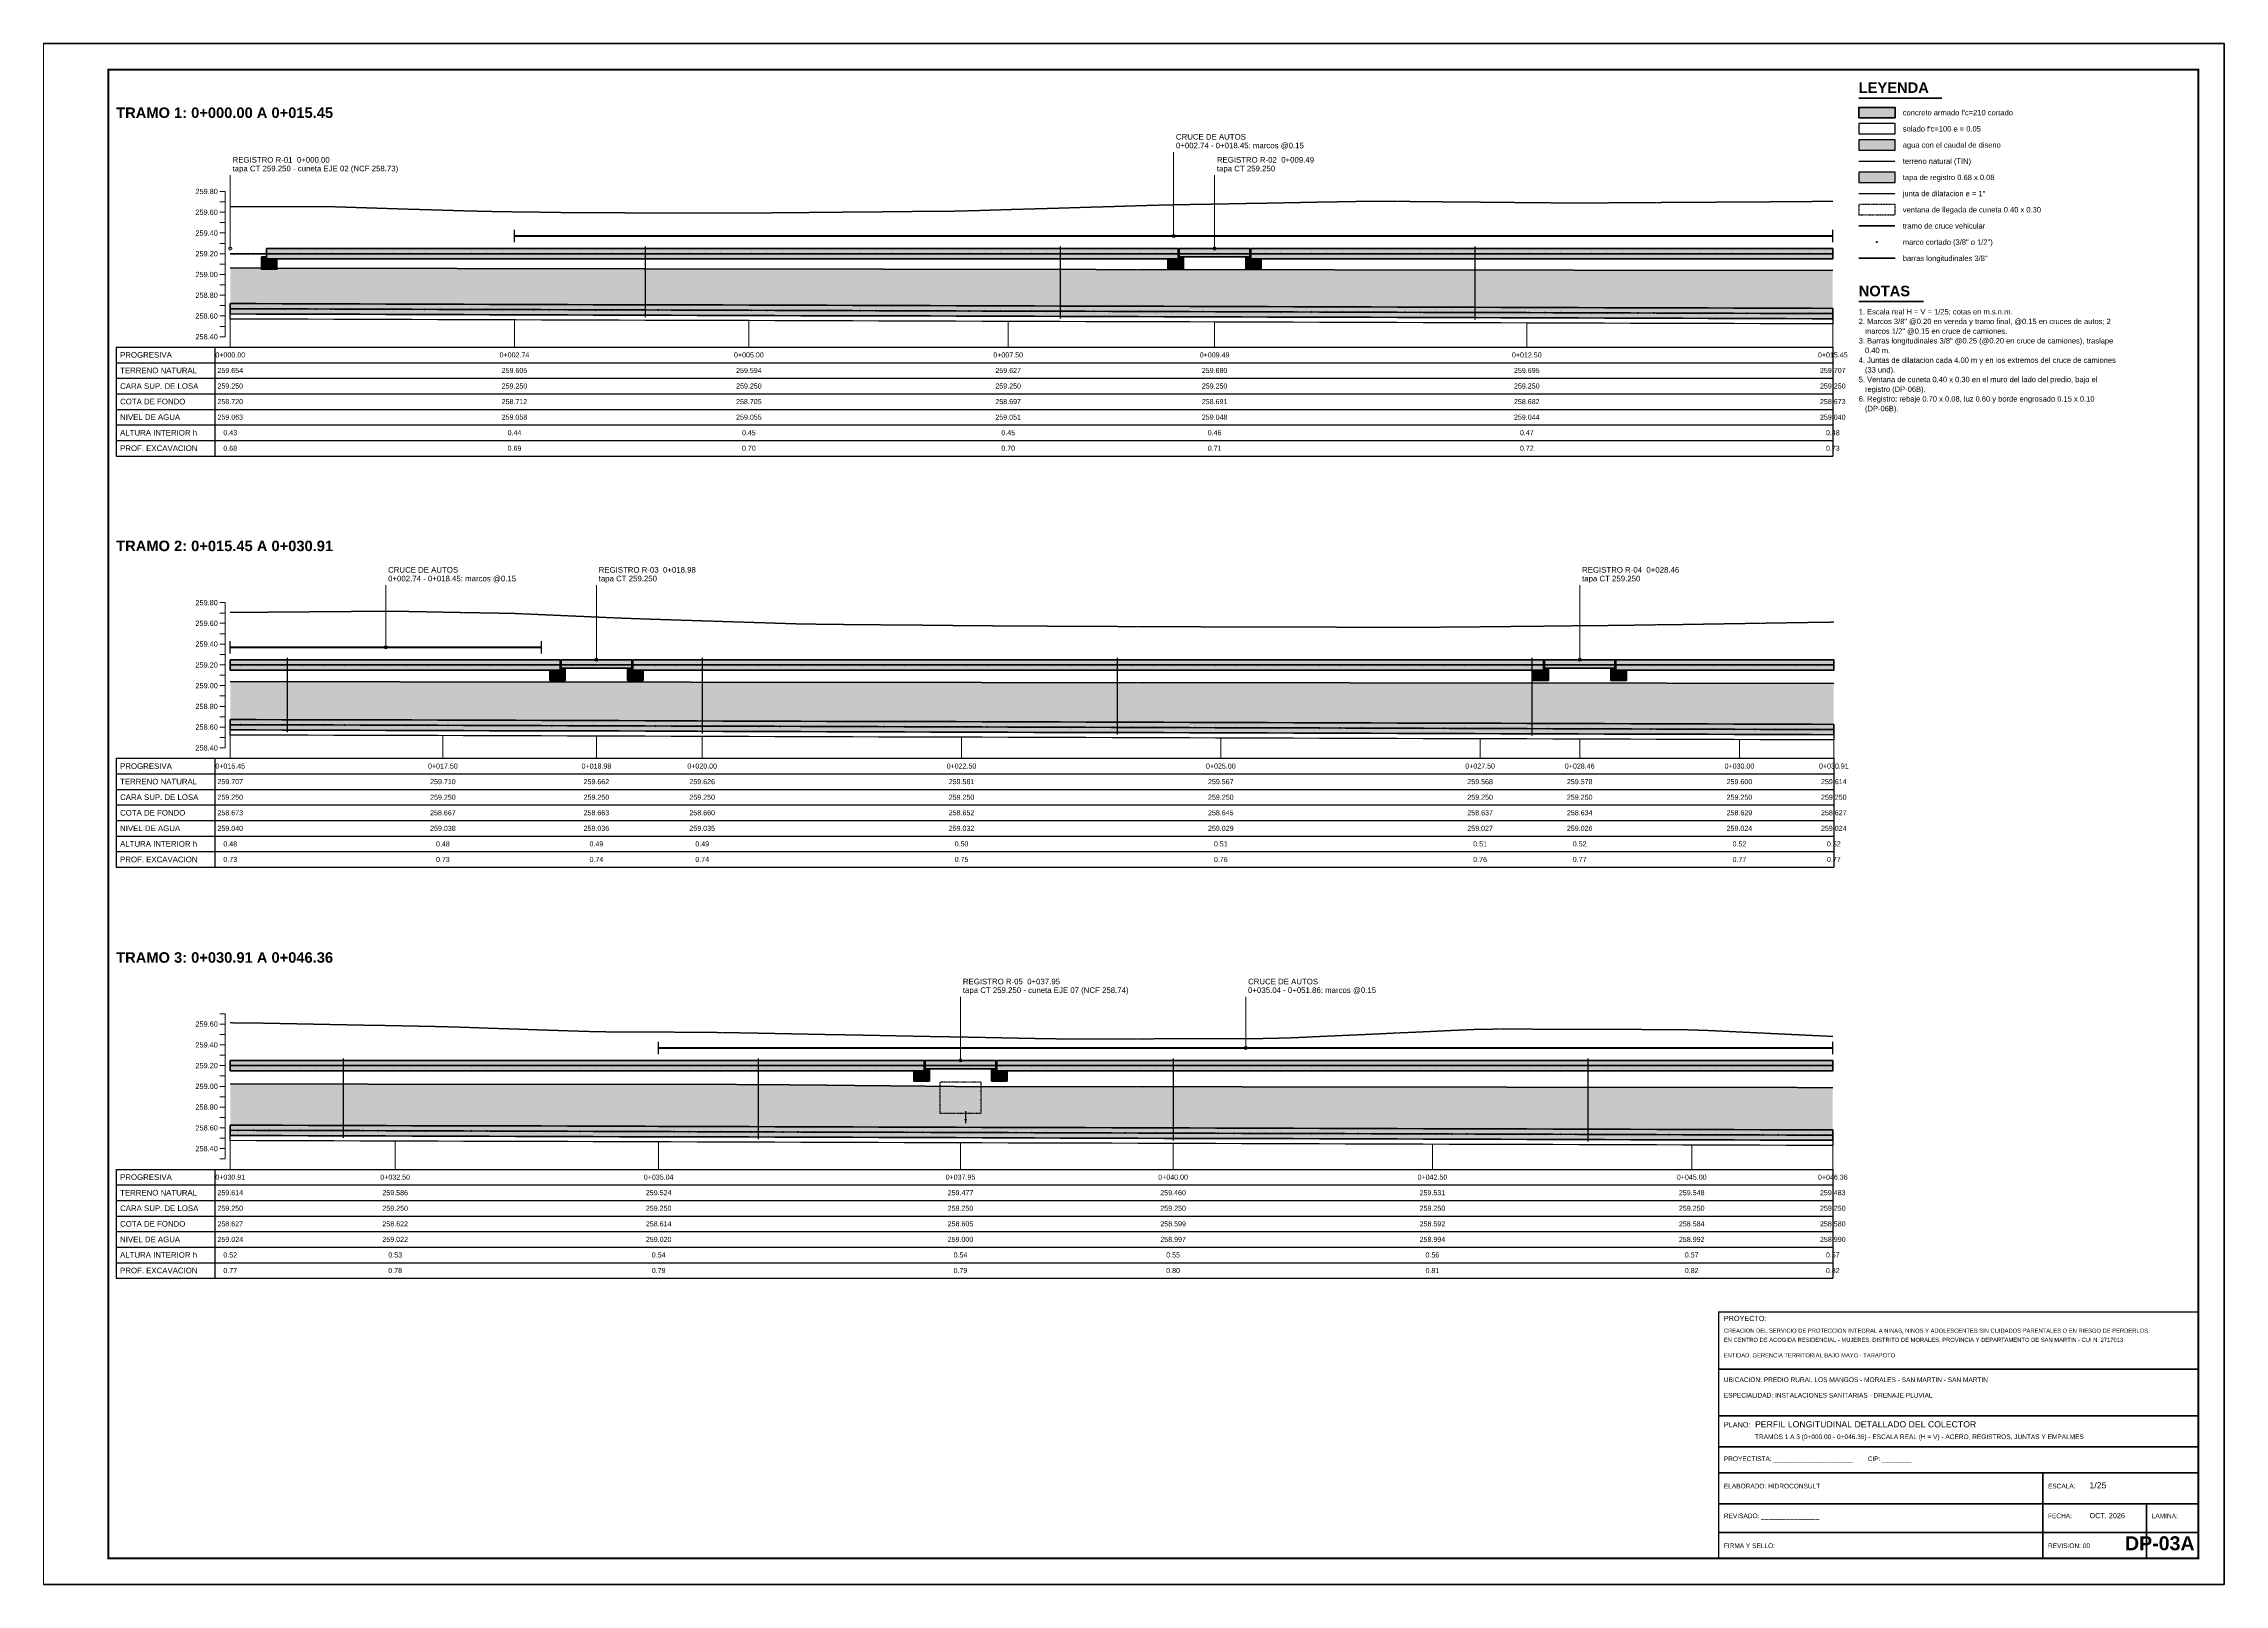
# Paper-space layout 'DP-03A' of a CAD drawing. Header units: metres, sheet in millimetres. Extents: x 0 to 841, y 0 to 594.
# The model-space entities are those that its viewports show. They can reach past a viewport. Long polylines and large blocks are cut down to what shows.
import ezdxf
from ezdxf.enums import TextEntityAlignment as Align

# ---------------------------------------------------------------- set-up
doc = ezdxf.new("R2010")
doc.units = ezdxf.units.M
doc.header["$LTSCALE"] = 0.25
doc.linetypes.add('DASHED', pattern=[1.524, 1.27, -0.254])
doc.linetypes.add('HIDDEN', pattern=[0.375, 0.25, -0.125])
for name, color, linetype, lineweight in [('ACERO-LONG', 5, 'CONTINUOUS', 35), ('AGUA', 150, 'DASHED', 25), ('CONCRETO', 250, 'CONTINUOUS', 50), ('GRILLA', 9, 'CONTINUOUS', 13), ('LLAMADAS', 30, 'CONTINUOUS', 18), ('MARCO', 7, 'CONTINUOUS', 50), ('REGISTRO', 32, 'CONTINUOUS', 35), ('ROTULO', 7, 'CONTINUOUS', 35), ('TITULOS', 160, 'CONTINUOUS', 35)]:
    doc.layers.add(name, color=color, linetype=linetype, lineweight=lineweight)
for name, color, linetype in [('ACERO-PUNTOS', 5, 'CONTINUOUS'), ('CRUCE-VEHICULAR', 30, 'CONTINUOUS'), ('CUNETA-OCULTA', 3, 'HIDDEN'), ('FLUJO', 150, 'CONTINUOUS'), ('GUITARRA', 8, 'CONTINUOUS'), ('JUNTAS', 8, 'DASHED'), ('LEYENDA', 7, 'CONTINUOUS'), ('ROTULO-TEXTO', 7, 'CONTINUOUS'), ('SOLADO', 8, 'CONTINUOUS'), ('TERRENO-EXISTENTE', 8, 'DASHED'), ('TEXTOS', 7, 'CONTINUOUS'), ('TEXTOS-NOTAS', 7, 'CONTINUOUS')]:
    doc.layers.add(name, color=color, linetype=linetype)
for name, color, linetype, true_color in [('AGUA-RELLENO', 150, 'CONTINUOUS', 0xcde4f6), ('CONCRETO-ACHURADO', 8, 'CONTINUOUS', 0xe2e2e2), ('ISO-TAPA', 255, 'CONTINUOUS', 0xf8f4e6)]:
    doc.layers.add(name, color=color, linetype=linetype, true_color=true_color)
doc.styles.get("Standard").update_dxf_attribs({"font": 'arial.ttf'})
doc.styles.add('TITULOS', font='arialbd.ttf')

# ---------------------------------------------------------------- blocks, each defined once
blk = doc.blocks.new('ACERO-38')
at = {"layer": 'ACERO-PUNTOS'}
h = blk.add_hatch(color=5, dxfattribs=at)
h.dxf.hatch_style = 1
h.paths.add_polyline_path([(-0.00475, 0, 1), (0.00475, 0, 1)])
at = {"layer": 'ACERO-PUNTOS', "color": 5}
blk.add_circle((0, 0), 0.00475, dxfattribs=at)

msp = doc.modelspace()

# ---------------------------------------------------------------- hatches: boundary and pattern name
at = {"layer": 'AGUA-RELLENO', "true_color": 0xcde4f6}
h = msp.add_hatch(color=7, dxfattribs=at)
h.dxf.hatch_style = 1
h.paths.add_polyline_path([(81.9, 13.823), (82.25, 13.823), (82.25, 13.923), (81.9, 13.923)])
h = msp.add_hatch(color=7, dxfattribs=at)
h.dxf.hatch_style = 1
h.paths.add_polyline_path([(66.2, 12.688), (66.45, 12.688), (66.7, 12.687), (66.95, 12.687), (67.2, 12.686), (67.45, 12.686), (67.7, 12.685), (67.95, 12.685), (68.2, 12.685), (68.45, 12.684), (68.7, 12.684), (68.94, 12.683), (68.95, 12.683), (69.2, 12.683), (69.45, 12.683), (69.7, 12.682), (69.95, 12.682), (70.2, 12.681), (70.45, 12.681), (70.7, 12.681), (70.95, 12.68), (71.2, 12.68), (71.45, 12.679), (71.7, 12.679), (71.95, 12.679), (72.2, 12.678), (72.45, 12.678), (72.7, 12.677), (72.95, 12.677), (73.2, 12.677), (73.45, 12.676), (73.7, 12.676), (73.95, 12.676), (74.2, 12.675), (74.45, 12.675), (74.7, 12.674), (74.95, 12.674), (75.2, 12.674), (75.45, 12.673), (75.7, 12.673), (75.95, 12.673), (76.2, 12.672), (76.45, 12.672), (76.7, 12.672), (76.95, 12.671), (77.2, 12.671), (77.45, 12.671), (77.7, 12.67), (77.95, 12.67), (78.2, 12.67), (78.45, 12.669), (78.7, 12.669), (78.95, 12.669), (79.2, 12.668), (79.45, 12.668), (79.7, 12.668), (79.95, 12.667), (80.2, 12.667), (80.45, 12.667), (80.7, 12.666), (80.95, 12.666), (81.2, 12.666), (81.45, 12.665), (81.65, 12.665), (81.65, 12.298), (81.45, 12.299), (81.2, 12.3), (80.95, 12.3), (80.7, 12.301), (80.45, 12.302), (80.2, 12.303), (79.95, 12.303), (79.7, 12.304), (79.45, 12.305), (79.2, 12.306), (78.95, 12.306), (78.7, 12.307), (78.45, 12.308), (78.2, 12.309), (77.95, 12.31), (77.7, 12.31), (77.45, 12.311), (77.2, 12.312), (76.95, 12.313), (76.7, 12.313), (76.45, 12.314), (76.2, 12.315), (75.95, 12.316), (75.7, 12.316), (75.45, 12.317), (75.2, 12.318), (74.95, 12.319), (74.7, 12.319), (74.45, 12.32), (74.2, 12.321), (73.95, 12.322), (73.7, 12.322), (73.45, 12.323), (73.2, 12.324), (72.95, 12.325), (72.7, 12.325), (72.45, 12.326), (72.2, 12.327), (71.95, 12.328), (71.7, 12.328), (71.45, 12.329), (71.2, 12.33), (70.95, 12.331), (70.7, 12.331), (70.45, 12.332), (70.2, 12.333), (69.95, 12.334), (69.7, 12.334), (69.45, 12.335), (69.2, 12.336), (68.95, 12.337), (68.94, 12.337), (68.7, 12.337), (68.45, 12.338), (68.2, 12.339), (67.95, 12.34), (67.7, 12.34), (67.45, 12.341), (67.2, 12.342), (66.95, 12.343), (66.7, 12.343), (66.45, 12.344), (66.2, 12.345)])
h = msp.add_hatch(color=7, dxfattribs=at)
h.dxf.hatch_style = 1
h.paths.add_polyline_path([(66.2, 8.703), (66.45, 8.702), (66.7, 8.702), (66.95, 8.702), (67.2, 8.701), (67.45, 8.701), (67.7, 8.701), (67.95, 8.7), (68.2, 8.7), (68.45, 8.7), (68.7, 8.7), (68.95, 8.699), (69.2, 8.699), (69.45, 8.699), (69.7, 8.698), (69.95, 8.698), (70.2, 8.698), (70.45, 8.698), (70.7, 8.697), (70.95, 8.697), (71.2, 8.697), (71.45, 8.696), (71.7, 8.696), (71.95, 8.696), (72.2, 8.696), (72.45, 8.695), (72.7, 8.695), (72.95, 8.695), (73.2, 8.695), (73.45, 8.694), (73.7, 8.694), (73.95, 8.694), (74.2, 8.693), (74.45, 8.693), (74.7, 8.693), (74.95, 8.693), (75.2, 8.692), (75.45, 8.692), (75.7, 8.692), (75.95, 8.692), (76.2, 8.691), (76.45, 8.691), (76.7, 8.691), (76.95, 8.691), (77.2, 8.69), (77.45, 8.69), (77.7, 8.69), (77.95, 8.69), (78.2, 8.689), (78.45, 8.689), (78.7, 8.689), (78.95, 8.689), (79.2, 8.688), (79.45, 8.688), (79.7, 8.688), (79.95, 8.688), (80.2, 8.687), (80.45, 8.687), (80.7, 8.687), (80.95, 8.687), (81.2, 8.687), (81.45, 8.686), (81.66, 8.686), (81.66, 8.289), (81.45, 8.29), (81.2, 8.291), (80.95, 8.291), (80.7, 8.292), (80.45, 8.293), (80.2, 8.294), (79.95, 8.294), (79.7, 8.295), (79.45, 8.296), (79.2, 8.297), (78.95, 8.297), (78.7, 8.298), (78.45, 8.299), (78.2, 8.3), (77.95, 8.3), (77.7, 8.301), (77.45, 8.302), (77.2, 8.303), (76.95, 8.303), (76.7, 8.304), (76.45, 8.305), (76.2, 8.306), (75.95, 8.306), (75.7, 8.307), (75.45, 8.308), (75.2, 8.309), (74.95, 8.309), (74.7, 8.31), (74.45, 8.311), (74.2, 8.312), (73.95, 8.312), (73.7, 8.313), (73.45, 8.314), (73.2, 8.315), (72.95, 8.315), (72.7, 8.316), (72.45, 8.317), (72.2, 8.318), (71.95, 8.318), (71.7, 8.319), (71.45, 8.32), (71.2, 8.321), (70.95, 8.321), (70.7, 8.322), (70.45, 8.323), (70.2, 8.324), (69.95, 8.325), (69.7, 8.325), (69.45, 8.326), (69.2, 8.327), (68.95, 8.328), (68.7, 8.328), (68.45, 8.329), (68.2, 8.33), (67.95, 8.331), (67.7, 8.331), (67.45, 8.332), (67.2, 8.333), (66.95, 8.334), (66.7, 8.334), (66.45, 8.335), (66.2, 8.336)])
h = msp.add_hatch(color=7, dxfattribs=at)
h.dxf.hatch_style = 1
h.paths.add_polyline_path([(66.2, 4.824), (66.45, 4.823), (66.7, 4.823), (66.95, 4.823), (67.2, 4.823), (67.45, 4.823), (67.7, 4.822), (67.95, 4.822), (68.2, 4.822), (68.45, 4.822), (68.7, 4.821), (68.95, 4.821), (69.2, 4.821), (69.45, 4.821), (69.7, 4.821), (69.95, 4.82), (70.2, 4.82), (70.33, 4.82), (70.45, 4.82), (70.7, 4.82), (70.95, 4.82), (71.2, 4.819), (71.45, 4.818), (71.7, 4.815), (71.95, 4.813), (72.2, 4.81), (72.45, 4.808), (72.7, 4.805), (72.95, 4.803), (73.2, 4.8), (73.45, 4.8), (73.7, 4.799), (73.95, 4.799), (74.2, 4.799), (74.45, 4.798), (74.7, 4.798), (74.95, 4.798), (75.2, 4.797), (75.45, 4.797), (75.7, 4.797), (75.95, 4.797), (76.2, 4.796), (76.45, 4.796), (76.7, 4.796), (76.95, 4.795), (77.2, 4.795), (77.45, 4.795), (77.7, 4.794), (77.95, 4.794), (78.2, 4.794), (78.45, 4.794), (78.7, 4.793), (78.95, 4.793), (79.2, 4.793), (79.45, 4.793), (79.7, 4.792), (79.95, 4.792), (80.2, 4.792), (80.45, 4.791), (80.7, 4.791), (80.95, 4.791), (81.2, 4.791), (81.45, 4.79), (81.65, 4.79), (81.65, 4.38), (81.45, 4.381), (81.2, 4.381), (80.95, 4.382), (80.7, 4.383), (80.45, 4.384), (80.2, 4.384), (79.95, 4.385), (79.7, 4.386), (79.45, 4.387), (79.2, 4.387), (78.95, 4.388), (78.7, 4.389), (78.45, 4.39), (78.2, 4.39), (77.95, 4.391), (77.7, 4.392), (77.45, 4.393), (77.2, 4.393), (76.95, 4.394), (76.7, 4.395), (76.45, 4.396), (76.2, 4.396), (75.95, 4.397), (75.7, 4.398), (75.45, 4.399), (75.2, 4.399), (74.95, 4.4), (74.7, 4.401), (74.45, 4.402), (74.2, 4.402), (73.95, 4.403), (73.7, 4.404), (73.45, 4.405), (73.2, 4.406), (72.95, 4.406), (72.7, 4.407), (72.45, 4.408), (72.2, 4.409), (71.95, 4.409), (71.7, 4.41), (71.45, 4.411), (71.2, 4.412), (70.95, 4.412), (70.7, 4.413), (70.45, 4.414), (70.33, 4.414), (70.2, 4.415), (69.95, 4.415), (69.7, 4.416), (69.45, 4.417), (69.2, 4.418), (68.95, 4.418), (68.7, 4.419), (68.45, 4.42), (68.2, 4.421), (67.95, 4.421), (67.7, 4.422), (67.45, 4.423), (67.2, 4.424), (66.95, 4.424), (66.7, 4.425), (66.45, 4.426), (66.2, 4.427)])
at = {"layer": 'CONCRETO-ACHURADO', "true_color": 0xe2e2e2}
h = msp.add_hatch(color=7, dxfattribs=at)
h.dxf.hatch_style = 1
h.paths.add_polyline_path([(81.9, 14.135), (82.25, 14.135), (82.25, 14.235), (81.9, 14.235)])
h = msp.add_hatch(color=7, dxfattribs=at)
h.dxf.hatch_style = 1
h.paths.add_polyline_path([(66.55, 12.875), (66.7, 12.875), (66.95, 12.875), (67.2, 12.875), (67.45, 12.875), (67.7, 12.875), (67.95, 12.875), (68.2, 12.875), (68.45, 12.875), (68.7, 12.875), (68.94, 12.875), (68.95, 12.875), (69.2, 12.875), (69.45, 12.875), (69.7, 12.875), (69.95, 12.875), (70.2, 12.875), (70.45, 12.875), (70.7, 12.875), (70.95, 12.875), (71.2, 12.875), (71.45, 12.875), (71.7, 12.875), (71.95, 12.875), (72.2, 12.875), (72.45, 12.875), (72.7, 12.875), (72.95, 12.875), (73.2, 12.875), (73.45, 12.875), (73.7, 12.875), (73.95, 12.875), (74.2, 12.875), (74.45, 12.875), (74.7, 12.875), (74.95, 12.875), (75.2, 12.875), (75.34, 12.875), (75.34, 12.775), (75.2, 12.775), (74.95, 12.775), (74.7, 12.775), (74.45, 12.775), (74.2, 12.775), (73.95, 12.775), (73.7, 12.775), (73.45, 12.775), (73.2, 12.775), (72.95, 12.775), (72.7, 12.775), (72.45, 12.775), (72.2, 12.775), (71.95, 12.775), (71.7, 12.775), (71.45, 12.775), (71.2, 12.775), (70.95, 12.775), (70.7, 12.775), (70.45, 12.775), (70.2, 12.775), (69.95, 12.775), (69.7, 12.775), (69.45, 12.775), (69.2, 12.775), (68.95, 12.775), (68.94, 12.775), (68.7, 12.775), (68.45, 12.775), (68.2, 12.775), (67.95, 12.775), (67.7, 12.775), (67.45, 12.775), (67.2, 12.775), (66.95, 12.775), (66.7, 12.775), (66.55, 12.775)])
h = msp.add_hatch(color=7, dxfattribs=at)
h.dxf.hatch_style = 1
h.paths.add_polyline_path([(76.04, 12.875), (76.2, 12.875), (76.45, 12.875), (76.7, 12.875), (76.95, 12.875), (77.2, 12.875), (77.45, 12.875), (77.7, 12.875), (77.95, 12.875), (78.2, 12.875), (78.45, 12.875), (78.7, 12.875), (78.95, 12.875), (79.2, 12.875), (79.45, 12.875), (79.7, 12.875), (79.95, 12.875), (80.2, 12.875), (80.45, 12.875), (80.7, 12.875), (80.95, 12.875), (81.2, 12.875), (81.45, 12.875), (81.65, 12.875), (81.65, 12.775), (81.45, 12.775), (81.2, 12.775), (80.95, 12.775), (80.7, 12.775), (80.45, 12.775), (80.2, 12.775), (79.95, 12.775), (79.7, 12.775), (79.45, 12.775), (79.2, 12.775), (78.95, 12.775), (78.7, 12.775), (78.45, 12.775), (78.2, 12.775), (77.95, 12.775), (77.7, 12.775), (77.45, 12.775), (77.2, 12.775), (76.95, 12.775), (76.7, 12.775), (76.45, 12.775), (76.2, 12.775), (76.04, 12.775)])
h = msp.add_hatch(color=7, dxfattribs=at)
h.dxf.hatch_style = 1
h.paths.add_polyline_path([(66.5, 12.795), (66.55, 12.795), (66.55, 12.775), (66.65, 12.775), (66.65, 12.675), (66.5, 12.675)])
h = msp.add_hatch(color=7, dxfattribs=at)
h.dxf.hatch_style = 1
h.paths.add_polyline_path([(75.39, 12.795), (75.34, 12.795), (75.34, 12.775), (75.24, 12.775), (75.24, 12.675), (75.39, 12.675)])
h = msp.add_hatch(color=7, dxfattribs=at)
h.dxf.hatch_style = 1
h.paths.add_polyline_path([(75.99, 12.795), (76.04, 12.795), (76.04, 12.775), (76.14, 12.775), (76.14, 12.675), (75.99, 12.675)])
h = msp.add_hatch(color=7, dxfattribs=at)
h.dxf.hatch_style = 1
h.paths.add_polyline_path([(66.2, 12.345), (66.45, 12.344), (66.7, 12.343), (66.95, 12.343), (67.2, 12.342), (67.45, 12.341), (67.7, 12.34), (67.95, 12.34), (68.2, 12.339), (68.45, 12.338), (68.7, 12.337), (68.94, 12.337), (68.95, 12.337), (69.2, 12.336), (69.45, 12.335), (69.7, 12.334), (69.95, 12.334), (70.2, 12.333), (70.45, 12.332), (70.7, 12.331), (70.95, 12.331), (71.2, 12.33), (71.45, 12.329), (71.7, 12.328), (71.95, 12.328), (72.2, 12.327), (72.45, 12.326), (72.7, 12.325), (72.95, 12.325), (73.2, 12.324), (73.45, 12.323), (73.7, 12.322), (73.95, 12.322), (74.2, 12.321), (74.45, 12.32), (74.7, 12.319), (74.95, 12.319), (75.2, 12.318), (75.45, 12.317), (75.7, 12.316), (75.95, 12.316), (76.2, 12.315), (76.45, 12.314), (76.7, 12.313), (76.95, 12.313), (77.2, 12.312), (77.45, 12.311), (77.7, 12.31), (77.95, 12.31), (78.2, 12.309), (78.45, 12.308), (78.7, 12.307), (78.95, 12.306), (79.2, 12.306), (79.45, 12.305), (79.7, 12.304), (79.95, 12.303), (80.2, 12.303), (80.45, 12.302), (80.7, 12.301), (80.95, 12.3), (81.2, 12.3), (81.45, 12.299), (81.65, 12.298), (81.65, 12.198), (81.45, 12.199), (81.2, 12.2), (80.95, 12.2), (80.7, 12.201), (80.45, 12.202), (80.2, 12.203), (79.95, 12.203), (79.7, 12.204), (79.45, 12.205), (79.2, 12.206), (78.95, 12.206), (78.7, 12.207), (78.45, 12.208), (78.2, 12.209), (77.95, 12.21), (77.7, 12.21), (77.45, 12.211), (77.2, 12.212), (76.95, 12.213), (76.7, 12.213), (76.45, 12.214), (76.2, 12.215), (75.95, 12.216), (75.7, 12.216), (75.45, 12.217), (75.2, 12.218), (74.95, 12.219), (74.7, 12.219), (74.45, 12.22), (74.2, 12.221), (73.95, 12.222), (73.7, 12.222), (73.45, 12.223), (73.2, 12.224), (72.95, 12.225), (72.7, 12.225), (72.45, 12.226), (72.2, 12.227), (71.95, 12.228), (71.7, 12.228), (71.45, 12.229), (71.2, 12.23), (70.95, 12.231), (70.7, 12.231), (70.45, 12.232), (70.2, 12.233), (69.95, 12.234), (69.7, 12.234), (69.45, 12.235), (69.2, 12.236), (68.95, 12.237), (68.94, 12.237), (68.7, 12.237), (68.45, 12.238), (68.2, 12.239), (67.95, 12.24), (67.7, 12.24), (67.45, 12.241), (67.2, 12.242), (66.95, 12.243), (66.7, 12.243), (66.45, 12.244), (66.2, 12.245)])
h = msp.add_hatch(color=7, dxfattribs=at)
h.dxf.hatch_style = 1
h.paths.add_polyline_path([(66.2, 8.912), (66.45, 8.912), (66.7, 8.912), (66.95, 8.912), (67.2, 8.912), (67.45, 8.912), (67.7, 8.912), (67.95, 8.912), (68.2, 8.912), (68.45, 8.912), (68.7, 8.912), (68.95, 8.912), (69.2, 8.912), (69.38, 8.912), (69.38, 8.812), (69.2, 8.812), (68.95, 8.812), (68.7, 8.812), (68.45, 8.812), (68.2, 8.812), (67.95, 8.812), (67.7, 8.812), (67.45, 8.812), (67.2, 8.812), (66.95, 8.812), (66.7, 8.812), (66.45, 8.812), (66.2, 8.812)])
h = msp.add_hatch(color=7, dxfattribs=at)
h.dxf.hatch_style = 1
h.paths.add_polyline_path([(69.43, 8.832), (69.38, 8.832), (69.38, 8.812), (69.28, 8.812), (69.28, 8.712), (69.43, 8.712)])
h = msp.add_hatch(color=7, dxfattribs=at)
h.dxf.hatch_style = 1
h.paths.add_polyline_path([(70.03, 8.832), (70.08, 8.832), (70.08, 8.812), (70.18, 8.812), (70.18, 8.712), (70.03, 8.712)])
h = msp.add_hatch(color=7, dxfattribs=at)
h.dxf.hatch_style = 1
h.paths.add_polyline_path([(70.08, 8.912), (70.2, 8.912), (70.45, 8.912), (70.7, 8.912), (70.95, 8.912), (71.2, 8.912), (71.45, 8.912), (71.7, 8.912), (71.95, 8.912), (72.2, 8.912), (72.45, 8.912), (72.7, 8.912), (72.95, 8.912), (73.2, 8.912), (73.45, 8.912), (73.7, 8.912), (73.95, 8.912), (74.2, 8.912), (74.45, 8.912), (74.7, 8.912), (74.95, 8.912), (75.2, 8.912), (75.45, 8.912), (75.7, 8.912), (75.95, 8.912), (76.2, 8.912), (76.45, 8.912), (76.7, 8.912), (76.95, 8.912), (77.2, 8.912), (77.45, 8.912), (77.7, 8.912), (77.95, 8.912), (78.2, 8.912), (78.45, 8.912), (78.7, 8.912), (78.86, 8.912), (78.86, 8.812), (78.7, 8.812), (78.45, 8.812), (78.2, 8.812), (77.95, 8.812), (77.7, 8.812), (77.45, 8.812), (77.2, 8.812), (76.95, 8.812), (76.7, 8.812), (76.45, 8.812), (76.2, 8.812), (75.95, 8.812), (75.7, 8.812), (75.45, 8.812), (75.2, 8.812), (74.95, 8.812), (74.7, 8.812), (74.45, 8.812), (74.2, 8.812), (73.95, 8.812), (73.7, 8.812), (73.45, 8.812), (73.2, 8.812), (72.95, 8.812), (72.7, 8.812), (72.45, 8.812), (72.2, 8.812), (71.95, 8.812), (71.7, 8.812), (71.45, 8.812), (71.2, 8.812), (70.95, 8.812), (70.7, 8.812), (70.45, 8.812), (70.2, 8.812), (70.08, 8.812)])
h = msp.add_hatch(color=7, dxfattribs=at)
h.dxf.hatch_style = 1
h.paths.add_polyline_path([(78.91, 8.832), (78.86, 8.832), (78.86, 8.812), (78.76, 8.812), (78.76, 8.712), (78.91, 8.712)])
h = msp.add_hatch(color=7, dxfattribs=at)
h.dxf.hatch_style = 1
h.paths.add_polyline_path([(79.51, 8.832), (79.56, 8.832), (79.56, 8.812), (79.66, 8.812), (79.66, 8.712), (79.51, 8.712)])
h = msp.add_hatch(color=7, dxfattribs=at)
h.dxf.hatch_style = 1
h.paths.add_polyline_path([(79.56, 8.912), (79.7, 8.912), (79.95, 8.912), (80.2, 8.912), (80.45, 8.912), (80.7, 8.912), (80.95, 8.912), (81.2, 8.912), (81.45, 8.912), (81.66, 8.912), (81.66, 8.812), (81.45, 8.812), (81.2, 8.812), (80.95, 8.812), (80.7, 8.812), (80.45, 8.812), (80.2, 8.812), (79.95, 8.812), (79.7, 8.812), (79.56, 8.812)])
h = msp.add_hatch(color=7, dxfattribs=at)
h.dxf.hatch_style = 1
h.paths.add_polyline_path([(66.2, 8.336), (66.45, 8.335), (66.7, 8.334), (66.95, 8.334), (67.2, 8.333), (67.45, 8.332), (67.7, 8.331), (67.95, 8.331), (68.2, 8.33), (68.45, 8.329), (68.7, 8.328), (68.95, 8.328), (69.2, 8.327), (69.45, 8.326), (69.7, 8.325), (69.95, 8.325), (70.2, 8.324), (70.45, 8.323), (70.7, 8.322), (70.95, 8.321), (71.2, 8.321), (71.45, 8.32), (71.7, 8.319), (71.95, 8.318), (72.2, 8.318), (72.45, 8.317), (72.7, 8.316), (72.95, 8.315), (73.2, 8.315), (73.45, 8.314), (73.7, 8.313), (73.95, 8.312), (74.2, 8.312), (74.45, 8.311), (74.7, 8.31), (74.95, 8.309), (75.2, 8.309), (75.45, 8.308), (75.7, 8.307), (75.95, 8.306), (76.2, 8.306), (76.45, 8.305), (76.7, 8.304), (76.95, 8.303), (77.2, 8.303), (77.45, 8.302), (77.7, 8.301), (77.95, 8.3), (78.2, 8.3), (78.45, 8.299), (78.7, 8.298), (78.95, 8.297), (79.2, 8.297), (79.45, 8.296), (79.7, 8.295), (79.95, 8.294), (80.2, 8.294), (80.45, 8.293), (80.7, 8.292), (80.95, 8.291), (81.2, 8.291), (81.45, 8.29), (81.66, 8.289), (81.66, 8.189), (81.45, 8.19), (81.2, 8.191), (80.95, 8.191), (80.7, 8.192), (80.45, 8.193), (80.2, 8.194), (79.95, 8.194), (79.7, 8.195), (79.45, 8.196), (79.2, 8.197), (78.95, 8.197), (78.7, 8.198), (78.45, 8.199), (78.2, 8.2), (77.95, 8.2), (77.7, 8.201), (77.45, 8.202), (77.2, 8.203), (76.95, 8.203), (76.7, 8.204), (76.45, 8.205), (76.2, 8.206), (75.95, 8.206), (75.7, 8.207), (75.45, 8.208), (75.2, 8.209), (74.95, 8.209), (74.7, 8.21), (74.45, 8.211), (74.2, 8.212), (73.95, 8.212), (73.7, 8.213), (73.45, 8.214), (73.2, 8.215), (72.95, 8.215), (72.7, 8.216), (72.45, 8.217), (72.2, 8.218), (71.95, 8.218), (71.7, 8.219), (71.45, 8.22), (71.2, 8.221), (70.95, 8.221), (70.7, 8.222), (70.45, 8.223), (70.2, 8.224), (69.95, 8.225), (69.7, 8.225), (69.45, 8.226), (69.2, 8.227), (68.95, 8.228), (68.7, 8.228), (68.45, 8.229), (68.2, 8.23), (67.95, 8.231), (67.7, 8.231), (67.45, 8.232), (67.2, 8.233), (66.95, 8.234), (66.7, 8.234), (66.45, 8.235), (66.2, 8.236)])
h = msp.add_hatch(color=7, dxfattribs=at)
h.dxf.hatch_style = 1
h.paths.add_polyline_path([(66.2, 5.05), (66.45, 5.05), (66.7, 5.05), (66.95, 5.05), (67.2, 5.05), (67.45, 5.05), (67.7, 5.05), (67.95, 5.05), (68.2, 5.05), (68.45, 5.05), (68.7, 5.05), (68.95, 5.05), (69.2, 5.05), (69.45, 5.05), (69.7, 5.05), (69.95, 5.05), (70.2, 5.05), (70.33, 5.05), (70.45, 5.05), (70.7, 5.05), (70.95, 5.05), (71.2, 5.05), (71.45, 5.05), (71.7, 5.05), (71.95, 5.05), (72.2, 5.05), (72.45, 5.05), (72.7, 5.05), (72.89, 5.05), (72.89, 4.95), (72.7, 4.95), (72.45, 4.95), (72.2, 4.95), (71.95, 4.95), (71.7, 4.95), (71.45, 4.95), (71.2, 4.95), (70.95, 4.95), (70.7, 4.95), (70.45, 4.95), (70.33, 4.95), (70.2, 4.95), (69.95, 4.95), (69.7, 4.95), (69.45, 4.95), (69.2, 4.95), (68.95, 4.95), (68.7, 4.95), (68.45, 4.95), (68.2, 4.95), (67.95, 4.95), (67.7, 4.95), (67.45, 4.95), (67.2, 4.95), (66.95, 4.95), (66.7, 4.95), (66.45, 4.95), (66.2, 4.95)])
h = msp.add_hatch(color=7, dxfattribs=at)
h.dxf.hatch_style = 1
h.paths.add_polyline_path([(73.59, 5.05), (73.7, 5.05), (73.95, 5.05), (74.2, 5.05), (74.45, 5.05), (74.7, 5.05), (74.95, 5.05), (75.2, 5.05), (75.45, 5.05), (75.7, 5.05), (75.95, 5.05), (76.2, 5.05), (76.45, 5.05), (76.7, 5.05), (76.95, 5.05), (77.2, 5.05), (77.45, 5.05), (77.7, 5.05), (77.95, 5.05), (78.2, 5.05), (78.45, 5.05), (78.7, 5.05), (78.95, 5.05), (79.2, 5.05), (79.45, 5.05), (79.7, 5.05), (79.95, 5.05), (80.2, 5.05), (80.45, 5.05), (80.7, 5.05), (80.95, 5.05), (81.2, 5.05), (81.45, 5.05), (81.65, 5.05), (81.65, 4.95), (81.45, 4.95), (81.2, 4.95), (80.95, 4.95), (80.7, 4.95), (80.45, 4.95), (80.2, 4.95), (79.95, 4.95), (79.7, 4.95), (79.45, 4.95), (79.2, 4.95), (78.95, 4.95), (78.7, 4.95), (78.45, 4.95), (78.2, 4.95), (77.95, 4.95), (77.7, 4.95), (77.45, 4.95), (77.2, 4.95), (76.95, 4.95), (76.7, 4.95), (76.45, 4.95), (76.2, 4.95), (75.95, 4.95), (75.7, 4.95), (75.45, 4.95), (75.2, 4.95), (74.95, 4.95), (74.7, 4.95), (74.45, 4.95), (74.2, 4.95), (73.95, 4.95), (73.7, 4.95), (73.59, 4.95)])
h = msp.add_hatch(color=7, dxfattribs=at)
h.dxf.hatch_style = 1
h.paths.add_polyline_path([(72.94, 4.97), (72.89, 4.97), (72.89, 4.95), (72.79, 4.95), (72.79, 4.85), (72.94, 4.85)])
h = msp.add_hatch(color=7, dxfattribs=at)
h.dxf.hatch_style = 1
h.paths.add_polyline_path([(73.54, 4.97), (73.59, 4.97), (73.59, 4.95), (73.69, 4.95), (73.69, 4.85), (73.54, 4.85)])
h = msp.add_hatch(color=7, dxfattribs=at)
h.dxf.hatch_style = 1
h.paths.add_polyline_path([(66.2, 4.427), (66.45, 4.426), (66.7, 4.425), (66.95, 4.424), (67.2, 4.424), (67.45, 4.423), (67.7, 4.422), (67.95, 4.421), (68.2, 4.421), (68.45, 4.42), (68.7, 4.419), (68.95, 4.418), (69.2, 4.418), (69.45, 4.417), (69.7, 4.416), (69.95, 4.415), (70.2, 4.415), (70.33, 4.414), (70.45, 4.414), (70.7, 4.413), (70.95, 4.412), (71.2, 4.412), (71.45, 4.411), (71.7, 4.41), (71.95, 4.409), (72.2, 4.409), (72.45, 4.408), (72.7, 4.407), (72.95, 4.406), (73.2, 4.406), (73.45, 4.405), (73.7, 4.404), (73.95, 4.403), (74.2, 4.402), (74.45, 4.402), (74.7, 4.401), (74.95, 4.4), (75.2, 4.399), (75.45, 4.399), (75.7, 4.398), (75.95, 4.397), (76.2, 4.396), (76.45, 4.396), (76.7, 4.395), (76.95, 4.394), (77.2, 4.393), (77.45, 4.393), (77.7, 4.392), (77.95, 4.391), (78.2, 4.39), (78.45, 4.39), (78.7, 4.389), (78.95, 4.388), (79.2, 4.387), (79.45, 4.387), (79.7, 4.386), (79.95, 4.385), (80.2, 4.384), (80.45, 4.384), (80.7, 4.383), (80.95, 4.382), (81.2, 4.381), (81.45, 4.381), (81.65, 4.38), (81.65, 4.28), (81.45, 4.281), (81.2, 4.281), (80.95, 4.282), (80.7, 4.283), (80.45, 4.284), (80.2, 4.284), (79.95, 4.285), (79.7, 4.286), (79.45, 4.287), (79.2, 4.287), (78.95, 4.288), (78.7, 4.289), (78.45, 4.29), (78.2, 4.29), (77.95, 4.291), (77.7, 4.292), (77.45, 4.293), (77.2, 4.293), (76.95, 4.294), (76.7, 4.295), (76.45, 4.296), (76.2, 4.296), (75.95, 4.297), (75.7, 4.298), (75.45, 4.299), (75.2, 4.299), (74.95, 4.3), (74.7, 4.301), (74.45, 4.302), (74.2, 4.302), (73.95, 4.303), (73.7, 4.304), (73.45, 4.305), (73.2, 4.306), (72.95, 4.306), (72.7, 4.307), (72.45, 4.308), (72.2, 4.309), (71.95, 4.309), (71.7, 4.31), (71.45, 4.311), (71.2, 4.312), (70.95, 4.312), (70.7, 4.313), (70.45, 4.314), (70.33, 4.314), (70.2, 4.315), (69.95, 4.315), (69.7, 4.316), (69.45, 4.317), (69.2, 4.318), (68.95, 4.318), (68.7, 4.319), (68.45, 4.32), (68.2, 4.321), (67.95, 4.321), (67.7, 4.322), (67.45, 4.323), (67.2, 4.324), (66.95, 4.324), (66.7, 4.325), (66.45, 4.326), (66.2, 4.327)])
at = {"layer": 'ISO-TAPA', "true_color": 0xf8f4e6}
h = msp.add_hatch(color=7, dxfattribs=at)
h.dxf.hatch_style = 1
h.paths.add_polyline_path([(81.9, 13.511), (82.25, 13.511), (82.25, 13.611), (81.9, 13.611)])
h = msp.add_hatch(color=7, dxfattribs=at)
h.dxf.hatch_style = 1
h.paths.add_polyline_path([(75.35, 12.875), (76.03, 12.875), (76.03, 12.795), (75.35, 12.795)])
h = msp.add_hatch(color=7, dxfattribs=at)
h.dxf.hatch_style = 1
h.paths.add_polyline_path([(69.39, 8.912), (70.07, 8.912), (70.07, 8.832), (69.39, 8.832)])
h = msp.add_hatch(color=7, dxfattribs=at)
h.dxf.hatch_style = 1
h.paths.add_polyline_path([(78.87, 8.912), (79.55, 8.912), (79.55, 8.832), (78.87, 8.832)])
h = msp.add_hatch(color=7, dxfattribs=at)
h.dxf.hatch_style = 1
h.paths.add_polyline_path([(72.9, 5.05), (73.58, 5.05), (73.58, 4.97), (72.9, 4.97)])

# ---------------------------------------------------------------- linework, layer by layer
at = {"layer": 'ACERO-LONG'}
msp.add_line((81.9, 12.781), (82.25, 12.781), dxfattribs=at)
for points in [[(66.2, 12.825), (66.45, 12.825), (66.7, 12.825), (66.95, 12.825), (67.2, 12.825), (67.45, 12.825), (67.7, 12.825), (67.95, 12.825), (68.2, 12.825), (68.45, 12.825), (68.7, 12.825), (68.94, 12.825), (68.95, 12.825), (69.2, 12.825), (69.45, 12.825), (69.7, 12.825), (69.95, 12.825), (70.2, 12.825), (70.45, 12.825), (70.7, 12.825), (70.95, 12.825), (71.2, 12.825), (71.45, 12.825), (71.7, 12.825), (71.95, 12.825), (72.2, 12.825), (72.45, 12.825), (72.7, 12.825), (72.95, 12.825), (73.2, 12.825), (73.45, 12.825), (73.7, 12.825), (73.95, 12.825), (74.2, 12.825), (74.45, 12.825), (74.7, 12.825), (74.95, 12.825), (75.2, 12.825), (75.45, 12.825), (75.7, 12.825), (75.95, 12.825), (76.2, 12.825), (76.45, 12.825), (76.7, 12.825), (76.95, 12.825), (77.2, 12.825), (77.45, 12.825), (77.7, 12.825), (77.95, 12.825), (78.2, 12.825), (78.45, 12.825), (78.7, 12.825), (78.95, 12.825), (79.2, 12.825), (79.45, 12.825), (79.7, 12.825), (79.95, 12.825), (80.2, 12.825), (80.45, 12.825), (80.7, 12.825), (80.95, 12.825), (81.2, 12.825), (81.45, 12.825), (81.65, 12.825)], [(66.2, 12.295), (66.45, 12.294), (66.7, 12.293), (66.95, 12.293), (67.2, 12.292), (67.45, 12.291), (67.7, 12.29), (67.95, 12.29), (68.2, 12.289), (68.45, 12.288), (68.7, 12.287), (68.94, 12.287), (68.95, 12.287), (69.2, 12.286), (69.45, 12.285), (69.7, 12.284), (69.95, 12.284), (70.2, 12.283), (70.45, 12.282), (70.7, 12.281), (70.95, 12.281), (71.2, 12.28), (71.45, 12.279), (71.7, 12.278), (71.95, 12.278), (72.2, 12.277), (72.45, 12.276), (72.7, 12.275), (72.95, 12.275), (73.2, 12.274), (73.45, 12.273), (73.7, 12.272), (73.95, 12.272), (74.2, 12.271), (74.45, 12.27), (74.7, 12.269), (74.95, 12.269), (75.2, 12.268), (75.45, 12.267), (75.7, 12.266), (75.95, 12.266), (76.2, 12.265), (76.45, 12.264), (76.7, 12.263), (76.95, 12.263), (77.2, 12.262), (77.45, 12.261), (77.7, 12.26), (77.95, 12.26), (78.2, 12.259), (78.45, 12.258), (78.7, 12.257), (78.95, 12.256), (79.2, 12.256), (79.45, 12.255), (79.7, 12.254), (79.95, 12.253), (80.2, 12.253), (80.45, 12.252), (80.7, 12.251), (80.95, 12.25), (81.2, 12.25), (81.45, 12.249), (81.65, 12.248)], [(66.2, 8.862), (66.45, 8.862), (66.7, 8.862), (66.95, 8.862), (67.2, 8.862), (67.45, 8.862), (67.7, 8.862), (67.95, 8.862), (68.2, 8.862), (68.45, 8.862), (68.7, 8.862), (68.95, 8.862), (69.2, 8.862), (69.45, 8.862), (69.7, 8.862), (69.95, 8.862), (70.2, 8.862), (70.45, 8.862), (70.7, 8.862), (70.95, 8.862), (71.2, 8.862), (71.45, 8.862), (71.7, 8.862), (71.95, 8.862), (72.2, 8.862), (72.45, 8.862), (72.7, 8.862), (72.95, 8.862), (73.2, 8.862), (73.45, 8.862), (73.7, 8.862), (73.95, 8.862), (74.2, 8.862), (74.45, 8.862), (74.7, 8.862), (74.95, 8.862), (75.2, 8.862), (75.45, 8.862), (75.7, 8.862), (75.95, 8.862), (76.2, 8.862), (76.45, 8.862), (76.7, 8.862), (76.95, 8.862), (77.2, 8.862), (77.45, 8.862), (77.7, 8.862), (77.95, 8.862), (78.2, 8.862), (78.45, 8.862), (78.7, 8.862), (78.95, 8.862), (79.2, 8.862), (79.45, 8.862), (79.7, 8.862), (79.95, 8.862), (80.2, 8.862), (80.45, 8.862), (80.7, 8.862), (80.95, 8.862), (81.2, 8.862), (81.45, 8.862), (81.66, 8.862)], [(66.2, 8.286), (66.45, 8.285), (66.7, 8.284), (66.95, 8.284), (67.2, 8.283), (67.45, 8.282), (67.7, 8.281), (67.95, 8.281), (68.2, 8.28), (68.45, 8.279), (68.7, 8.278), (68.95, 8.278), (69.2, 8.277), (69.45, 8.276), (69.7, 8.275), (69.95, 8.275), (70.2, 8.274), (70.45, 8.273), (70.7, 8.272), (70.95, 8.271), (71.2, 8.271), (71.45, 8.27), (71.7, 8.269), (71.95, 8.268), (72.2, 8.268), (72.45, 8.267), (72.7, 8.266), (72.95, 8.265), (73.2, 8.265), (73.45, 8.264), (73.7, 8.263), (73.95, 8.262), (74.2, 8.262), (74.45, 8.261), (74.7, 8.26), (74.95, 8.259), (75.2, 8.259), (75.45, 8.258), (75.7, 8.257), (75.95, 8.256), (76.2, 8.256), (76.45, 8.255), (76.7, 8.254), (76.95, 8.253), (77.2, 8.253), (77.45, 8.252), (77.7, 8.251), (77.95, 8.25), (78.2, 8.25), (78.45, 8.249), (78.7, 8.248), (78.95, 8.247), (79.2, 8.247), (79.45, 8.246), (79.7, 8.245), (79.95, 8.244), (80.2, 8.244), (80.45, 8.243), (80.7, 8.242), (80.95, 8.241), (81.2, 8.241), (81.45, 8.24), (81.66, 8.239)], [(66.2, 5), (66.45, 5), (66.7, 5), (66.95, 5), (67.2, 5), (67.45, 5), (67.7, 5), (67.95, 5), (68.2, 5), (68.45, 5), (68.7, 5), (68.95, 5), (69.2, 5), (69.45, 5), (69.7, 5), (69.95, 5), (70.2, 5), (70.33, 5), (70.45, 5), (70.7, 5), (70.95, 5), (71.2, 5), (71.45, 5), (71.7, 5), (71.95, 5), (72.2, 5), (72.45, 5), (72.7, 5), (72.95, 5), (73.2, 5), (73.45, 5), (73.7, 5), (73.95, 5), (74.2, 5), (74.45, 5), (74.7, 5), (74.95, 5), (75.2, 5), (75.45, 5), (75.7, 5), (75.95, 5), (76.2, 5), (76.45, 5), (76.7, 5), (76.95, 5), (77.2, 5), (77.45, 5), (77.7, 5), (77.95, 5), (78.2, 5), (78.45, 5), (78.7, 5), (78.95, 5), (79.2, 5), (79.45, 5), (79.7, 5), (79.95, 5), (80.2, 5), (80.45, 5), (80.7, 5), (80.95, 5), (81.2, 5), (81.45, 5), (81.65, 5)], [(66.2, 4.377), (66.45, 4.376), (66.7, 4.375), (66.95, 4.374), (67.2, 4.374), (67.45, 4.373), (67.7, 4.372), (67.95, 4.371), (68.2, 4.371), (68.45, 4.37), (68.7, 4.369), (68.95, 4.368), (69.2, 4.368), (69.45, 4.367), (69.7, 4.366), (69.95, 4.365), (70.2, 4.365), (70.33, 4.364), (70.45, 4.364), (70.7, 4.363), (70.95, 4.362), (71.2, 4.362), (71.45, 4.361), (71.7, 4.36), (71.95, 4.359), (72.2, 4.359), (72.45, 4.358), (72.7, 4.357), (72.95, 4.356), (73.2, 4.356), (73.45, 4.355), (73.7, 4.354), (73.95, 4.353), (74.2, 4.352), (74.45, 4.352), (74.7, 4.351), (74.95, 4.35), (75.2, 4.349), (75.45, 4.349), (75.7, 4.348), (75.95, 4.347), (76.2, 4.346), (76.45, 4.346), (76.7, 4.345), (76.95, 4.344), (77.2, 4.343), (77.45, 4.343), (77.7, 4.342), (77.95, 4.341), (78.2, 4.34), (78.45, 4.34), (78.7, 4.339), (78.95, 4.338), (79.2, 4.337), (79.45, 4.337), (79.7, 4.336), (79.95, 4.335), (80.2, 4.334), (80.45, 4.334), (80.7, 4.333), (80.95, 4.332), (81.2, 4.331), (81.45, 4.331), (81.65, 4.33)]]:
    msp.add_lwpolyline(points, dxfattribs=at)
at = {"layer": 'AGUA'}
for points in [[(66.2, 12.688), (66.45, 12.688), (66.7, 12.687), (66.95, 12.687), (67.2, 12.686), (67.45, 12.686), (67.7, 12.685), (67.95, 12.685), (68.2, 12.685), (68.45, 12.684), (68.7, 12.684), (68.94, 12.683), (68.95, 12.683), (69.2, 12.683), (69.45, 12.683), (69.7, 12.682), (69.95, 12.682), (70.2, 12.681), (70.45, 12.681), (70.7, 12.681), (70.95, 12.68), (71.2, 12.68), (71.45, 12.679), (71.7, 12.679), (71.95, 12.679), (72.2, 12.678), (72.45, 12.678), (72.7, 12.677), (72.95, 12.677), (73.2, 12.677), (73.45, 12.676), (73.7, 12.676), (73.95, 12.676), (74.2, 12.675), (74.45, 12.675), (74.7, 12.674), (74.95, 12.674), (75.2, 12.674), (75.45, 12.673), (75.7, 12.673), (75.95, 12.673), (76.2, 12.672), (76.45, 12.672), (76.7, 12.672), (76.95, 12.671), (77.2, 12.671), (77.45, 12.671), (77.7, 12.67), (77.95, 12.67), (78.2, 12.67), (78.45, 12.669), (78.7, 12.669), (78.95, 12.669), (79.2, 12.668), (79.45, 12.668), (79.7, 12.668), (79.95, 12.667), (80.2, 12.667), (80.45, 12.667), (80.7, 12.666), (80.95, 12.666), (81.2, 12.666), (81.45, 12.665), (81.65, 12.665)], [(66.2, 8.703), (66.45, 8.702), (66.7, 8.702), (66.95, 8.702), (67.2, 8.701), (67.45, 8.701), (67.7, 8.701), (67.95, 8.7), (68.2, 8.7), (68.45, 8.7), (68.7, 8.7), (68.95, 8.699), (69.2, 8.699), (69.45, 8.699), (69.7, 8.698), (69.95, 8.698), (70.2, 8.698), (70.45, 8.698), (70.7, 8.697), (70.95, 8.697), (71.2, 8.697), (71.45, 8.696), (71.7, 8.696), (71.95, 8.696), (72.2, 8.696), (72.45, 8.695), (72.7, 8.695), (72.95, 8.695), (73.2, 8.695), (73.45, 8.694), (73.7, 8.694), (73.95, 8.694), (74.2, 8.693), (74.45, 8.693), (74.7, 8.693), (74.95, 8.693), (75.2, 8.692), (75.45, 8.692), (75.7, 8.692), (75.95, 8.692), (76.2, 8.691), (76.45, 8.691), (76.7, 8.691), (76.95, 8.691), (77.2, 8.69), (77.45, 8.69), (77.7, 8.69), (77.95, 8.69), (78.2, 8.689), (78.45, 8.689), (78.7, 8.689), (78.95, 8.689), (79.2, 8.688), (79.45, 8.688), (79.7, 8.688), (79.95, 8.688), (80.2, 8.687), (80.45, 8.687), (80.7, 8.687), (80.95, 8.687), (81.2, 8.687), (81.45, 8.686), (81.66, 8.686)], [(66.2, 4.824), (66.45, 4.823), (66.7, 4.823), (66.95, 4.823), (67.2, 4.823), (67.45, 4.823), (67.7, 4.822), (67.95, 4.822), (68.2, 4.822), (68.45, 4.822), (68.7, 4.821), (68.95, 4.821), (69.2, 4.821), (69.45, 4.821), (69.7, 4.821), (69.95, 4.82), (70.2, 4.82), (70.33, 4.82), (70.45, 4.82), (70.7, 4.82), (70.95, 4.82), (71.2, 4.819), (71.45, 4.818), (71.7, 4.815), (71.95, 4.813), (72.2, 4.81), (72.45, 4.808), (72.7, 4.805), (72.95, 4.803), (73.2, 4.8), (73.45, 4.8), (73.7, 4.799), (73.95, 4.799), (74.2, 4.799), (74.45, 4.798), (74.7, 4.798), (74.95, 4.798), (75.2, 4.797), (75.45, 4.797), (75.7, 4.797), (75.95, 4.797), (76.2, 4.796), (76.45, 4.796), (76.7, 4.796), (76.95, 4.795), (77.2, 4.795), (77.45, 4.795), (77.7, 4.794), (77.95, 4.794), (78.2, 4.794), (78.45, 4.794), (78.7, 4.793), (78.95, 4.793), (79.2, 4.793), (79.45, 4.793), (79.7, 4.792), (79.95, 4.792), (80.2, 4.792), (80.45, 4.791), (80.7, 4.791), (80.95, 4.791), (81.2, 4.791), (81.45, 4.79), (81.65, 4.79)]]:
    msp.add_lwpolyline(points, dxfattribs=at)
at = {"layer": 'AGUA-RELLENO'}
msp.add_lwpolyline([(81.9, 13.823), (82.25, 13.823), (82.25, 13.923), (81.9, 13.923)], close=True, dxfattribs=at)
at = {"layer": 'CONCRETO'}
for points in [[(81.9, 14.135), (82.25, 14.135), (82.25, 14.235), (81.9, 14.235)], [(66.55, 12.875), (66.7, 12.875), (66.95, 12.875), (67.2, 12.875), (67.45, 12.875), (67.7, 12.875), (67.95, 12.875), (68.2, 12.875), (68.45, 12.875), (68.7, 12.875), (68.94, 12.875), (68.95, 12.875), (69.2, 12.875), (69.45, 12.875), (69.7, 12.875), (69.95, 12.875), (70.2, 12.875), (70.45, 12.875), (70.7, 12.875), (70.95, 12.875), (71.2, 12.875), (71.45, 12.875), (71.7, 12.875), (71.95, 12.875), (72.2, 12.875), (72.45, 12.875), (72.7, 12.875), (72.95, 12.875), (73.2, 12.875), (73.45, 12.875), (73.7, 12.875), (73.95, 12.875), (74.2, 12.875), (74.45, 12.875), (74.7, 12.875), (74.95, 12.875), (75.2, 12.875), (75.34, 12.875), (75.34, 12.775), (75.2, 12.775), (74.95, 12.775), (74.7, 12.775), (74.45, 12.775), (74.2, 12.775), (73.95, 12.775), (73.7, 12.775), (73.45, 12.775), (73.2, 12.775), (72.95, 12.775), (72.7, 12.775), (72.45, 12.775), (72.2, 12.775), (71.95, 12.775), (71.7, 12.775), (71.45, 12.775), (71.2, 12.775), (70.95, 12.775), (70.7, 12.775), (70.45, 12.775), (70.2, 12.775), (69.95, 12.775), (69.7, 12.775), (69.45, 12.775), (69.2, 12.775), (68.95, 12.775), (68.94, 12.775), (68.7, 12.775), (68.45, 12.775), (68.2, 12.775), (67.95, 12.775), (67.7, 12.775), (67.45, 12.775), (67.2, 12.775), (66.95, 12.775), (66.7, 12.775), (66.55, 12.775)], [(76.04, 12.875), (76.2, 12.875), (76.45, 12.875), (76.7, 12.875), (76.95, 12.875), (77.2, 12.875), (77.45, 12.875), (77.7, 12.875), (77.95, 12.875), (78.2, 12.875), (78.45, 12.875), (78.7, 12.875), (78.95, 12.875), (79.2, 12.875), (79.45, 12.875), (79.7, 12.875), (79.95, 12.875), (80.2, 12.875), (80.45, 12.875), (80.7, 12.875), (80.95, 12.875), (81.2, 12.875), (81.45, 12.875), (81.65, 12.875), (81.65, 12.775), (81.45, 12.775), (81.2, 12.775), (80.95, 12.775), (80.7, 12.775), (80.45, 12.775), (80.2, 12.775), (79.95, 12.775), (79.7, 12.775), (79.45, 12.775), (79.2, 12.775), (78.95, 12.775), (78.7, 12.775), (78.45, 12.775), (78.2, 12.775), (77.95, 12.775), (77.7, 12.775), (77.45, 12.775), (77.2, 12.775), (76.95, 12.775), (76.7, 12.775), (76.45, 12.775), (76.2, 12.775), (76.04, 12.775)], [(66.5, 12.795), (66.55, 12.795), (66.55, 12.775), (66.65, 12.775), (66.65, 12.675), (66.5, 12.675)], [(75.39, 12.795), (75.34, 12.795), (75.34, 12.775), (75.24, 12.775), (75.24, 12.675), (75.39, 12.675)], [(75.99, 12.795), (76.04, 12.795), (76.04, 12.775), (76.14, 12.775), (76.14, 12.675), (75.99, 12.675)], [(66.2, 12.345), (66.45, 12.344), (66.7, 12.343), (66.95, 12.343), (67.2, 12.342), (67.45, 12.341), (67.7, 12.34), (67.95, 12.34), (68.2, 12.339), (68.45, 12.338), (68.7, 12.337), (68.94, 12.337), (68.95, 12.337), (69.2, 12.336), (69.45, 12.335), (69.7, 12.334), (69.95, 12.334), (70.2, 12.333), (70.45, 12.332), (70.7, 12.331), (70.95, 12.331), (71.2, 12.33), (71.45, 12.329), (71.7, 12.328), (71.95, 12.328), (72.2, 12.327), (72.45, 12.326), (72.7, 12.325), (72.95, 12.325), (73.2, 12.324), (73.45, 12.323), (73.7, 12.322), (73.95, 12.322), (74.2, 12.321), (74.45, 12.32), (74.7, 12.319), (74.95, 12.319), (75.2, 12.318), (75.45, 12.317), (75.7, 12.316), (75.95, 12.316), (76.2, 12.315), (76.45, 12.314), (76.7, 12.313), (76.95, 12.313), (77.2, 12.312), (77.45, 12.311), (77.7, 12.31), (77.95, 12.31), (78.2, 12.309), (78.45, 12.308), (78.7, 12.307), (78.95, 12.306), (79.2, 12.306), (79.45, 12.305), (79.7, 12.304), (79.95, 12.303), (80.2, 12.303), (80.45, 12.302), (80.7, 12.301), (80.95, 12.3), (81.2, 12.3), (81.45, 12.299), (81.65, 12.298), (81.65, 12.198), (81.45, 12.199), (81.2, 12.2), (80.95, 12.2), (80.7, 12.201), (80.45, 12.202), (80.2, 12.203), (79.95, 12.203), (79.7, 12.204), (79.45, 12.205), (79.2, 12.206), (78.95, 12.206), (78.7, 12.207), (78.45, 12.208), (78.2, 12.209), (77.95, 12.21), (77.7, 12.21), (77.45, 12.211), (77.2, 12.212), (76.95, 12.213), (76.7, 12.213), (76.45, 12.214), (76.2, 12.215), (75.95, 12.216), (75.7, 12.216), (75.45, 12.217), (75.2, 12.218), (74.95, 12.219), (74.7, 12.219), (74.45, 12.22), (74.2, 12.221), (73.95, 12.222), (73.7, 12.222), (73.45, 12.223), (73.2, 12.224), (72.95, 12.225), (72.7, 12.225), (72.45, 12.226), (72.2, 12.227), (71.95, 12.228), (71.7, 12.228), (71.45, 12.229), (71.2, 12.23), (70.95, 12.231), (70.7, 12.231), (70.45, 12.232), (70.2, 12.233), (69.95, 12.234), (69.7, 12.234), (69.45, 12.235), (69.2, 12.236), (68.95, 12.237), (68.94, 12.237), (68.7, 12.237), (68.45, 12.238), (68.2, 12.239), (67.95, 12.24), (67.7, 12.24), (67.45, 12.241), (67.2, 12.242), (66.95, 12.243), (66.7, 12.243), (66.45, 12.244), (66.2, 12.245)], [(66.2, 8.912), (66.45, 8.912), (66.7, 8.912), (66.95, 8.912), (67.2, 8.912), (67.45, 8.912), (67.7, 8.912), (67.95, 8.912), (68.2, 8.912), (68.45, 8.912), (68.7, 8.912), (68.95, 8.912), (69.2, 8.912), (69.38, 8.912), (69.38, 8.812), (69.2, 8.812), (68.95, 8.812), (68.7, 8.812), (68.45, 8.812), (68.2, 8.812), (67.95, 8.812), (67.7, 8.812), (67.45, 8.812), (67.2, 8.812), (66.95, 8.812), (66.7, 8.812), (66.45, 8.812), (66.2, 8.812)], [(69.43, 8.832), (69.38, 8.832), (69.38, 8.812), (69.28, 8.812), (69.28, 8.712), (69.43, 8.712)], [(70.03, 8.832), (70.08, 8.832), (70.08, 8.812), (70.18, 8.812), (70.18, 8.712), (70.03, 8.712)], [(70.08, 8.912), (70.2, 8.912), (70.45, 8.912), (70.7, 8.912), (70.95, 8.912), (71.2, 8.912), (71.45, 8.912), (71.7, 8.912), (71.95, 8.912), (72.2, 8.912), (72.45, 8.912), (72.7, 8.912), (72.95, 8.912), (73.2, 8.912), (73.45, 8.912), (73.7, 8.912), (73.95, 8.912), (74.2, 8.912), (74.45, 8.912), (74.7, 8.912), (74.95, 8.912), (75.2, 8.912), (75.45, 8.912), (75.7, 8.912), (75.95, 8.912), (76.2, 8.912), (76.45, 8.912), (76.7, 8.912), (76.95, 8.912), (77.2, 8.912), (77.45, 8.912), (77.7, 8.912), (77.95, 8.912), (78.2, 8.912), (78.45, 8.912), (78.7, 8.912), (78.86, 8.912), (78.86, 8.812), (78.7, 8.812), (78.45, 8.812), (78.2, 8.812), (77.95, 8.812), (77.7, 8.812), (77.45, 8.812), (77.2, 8.812), (76.95, 8.812), (76.7, 8.812), (76.45, 8.812), (76.2, 8.812), (75.95, 8.812), (75.7, 8.812), (75.45, 8.812), (75.2, 8.812), (74.95, 8.812), (74.7, 8.812), (74.45, 8.812), (74.2, 8.812), (73.95, 8.812), (73.7, 8.812), (73.45, 8.812), (73.2, 8.812), (72.95, 8.812), (72.7, 8.812), (72.45, 8.812), (72.2, 8.812), (71.95, 8.812), (71.7, 8.812), (71.45, 8.812), (71.2, 8.812), (70.95, 8.812), (70.7, 8.812), (70.45, 8.812), (70.2, 8.812), (70.08, 8.812)], [(78.91, 8.832), (78.86, 8.832), (78.86, 8.812), (78.76, 8.812), (78.76, 8.712), (78.91, 8.712)], [(79.51, 8.832), (79.56, 8.832), (79.56, 8.812), (79.66, 8.812), (79.66, 8.712), (79.51, 8.712)], [(79.56, 8.912), (79.7, 8.912), (79.95, 8.912), (80.2, 8.912), (80.45, 8.912), (80.7, 8.912), (80.95, 8.912), (81.2, 8.912), (81.45, 8.912), (81.66, 8.912), (81.66, 8.812), (81.45, 8.812), (81.2, 8.812), (80.95, 8.812), (80.7, 8.812), (80.45, 8.812), (80.2, 8.812), (79.95, 8.812), (79.7, 8.812), (79.56, 8.812)], [(66.2, 8.336), (66.45, 8.335), (66.7, 8.334), (66.95, 8.334), (67.2, 8.333), (67.45, 8.332), (67.7, 8.331), (67.95, 8.331), (68.2, 8.33), (68.45, 8.329), (68.7, 8.328), (68.95, 8.328), (69.2, 8.327), (69.45, 8.326), (69.7, 8.325), (69.95, 8.325), (70.2, 8.324), (70.45, 8.323), (70.7, 8.322), (70.95, 8.321), (71.2, 8.321), (71.45, 8.32), (71.7, 8.319), (71.95, 8.318), (72.2, 8.318), (72.45, 8.317), (72.7, 8.316), (72.95, 8.315), (73.2, 8.315), (73.45, 8.314), (73.7, 8.313), (73.95, 8.312), (74.2, 8.312), (74.45, 8.311), (74.7, 8.31), (74.95, 8.309), (75.2, 8.309), (75.45, 8.308), (75.7, 8.307), (75.95, 8.306), (76.2, 8.306), (76.45, 8.305), (76.7, 8.304), (76.95, 8.303), (77.2, 8.303), (77.45, 8.302), (77.7, 8.301), (77.95, 8.3), (78.2, 8.3), (78.45, 8.299), (78.7, 8.298), (78.95, 8.297), (79.2, 8.297), (79.45, 8.296), (79.7, 8.295), (79.95, 8.294), (80.2, 8.294), (80.45, 8.293), (80.7, 8.292), (80.95, 8.291), (81.2, 8.291), (81.45, 8.29), (81.66, 8.289), (81.66, 8.189), (81.45, 8.19), (81.2, 8.191), (80.95, 8.191), (80.7, 8.192), (80.45, 8.193), (80.2, 8.194), (79.95, 8.194), (79.7, 8.195), (79.45, 8.196), (79.2, 8.197), (78.95, 8.197), (78.7, 8.198), (78.45, 8.199), (78.2, 8.2), (77.95, 8.2), (77.7, 8.201), (77.45, 8.202), (77.2, 8.203), (76.95, 8.203), (76.7, 8.204), (76.45, 8.205), (76.2, 8.206), (75.95, 8.206), (75.7, 8.207), (75.45, 8.208), (75.2, 8.209), (74.95, 8.209), (74.7, 8.21), (74.45, 8.211), (74.2, 8.212), (73.95, 8.212), (73.7, 8.213), (73.45, 8.214), (73.2, 8.215), (72.95, 8.215), (72.7, 8.216), (72.45, 8.217), (72.2, 8.218), (71.95, 8.218), (71.7, 8.219), (71.45, 8.22), (71.2, 8.221), (70.95, 8.221), (70.7, 8.222), (70.45, 8.223), (70.2, 8.224), (69.95, 8.225), (69.7, 8.225), (69.45, 8.226), (69.2, 8.227), (68.95, 8.228), (68.7, 8.228), (68.45, 8.229), (68.2, 8.23), (67.95, 8.231), (67.7, 8.231), (67.45, 8.232), (67.2, 8.233), (66.95, 8.234), (66.7, 8.234), (66.45, 8.235), (66.2, 8.236)], [(66.2, 5.05), (66.45, 5.05), (66.7, 5.05), (66.95, 5.05), (67.2, 5.05), (67.45, 5.05), (67.7, 5.05), (67.95, 5.05), (68.2, 5.05), (68.45, 5.05), (68.7, 5.05), (68.95, 5.05), (69.2, 5.05), (69.45, 5.05), (69.7, 5.05), (69.95, 5.05), (70.2, 5.05), (70.33, 5.05), (70.45, 5.05), (70.7, 5.05), (70.95, 5.05), (71.2, 5.05), (71.45, 5.05), (71.7, 5.05), (71.95, 5.05), (72.2, 5.05), (72.45, 5.05), (72.7, 5.05), (72.89, 5.05), (72.89, 4.95), (72.7, 4.95), (72.45, 4.95), (72.2, 4.95), (71.95, 4.95), (71.7, 4.95), (71.45, 4.95), (71.2, 4.95), (70.95, 4.95), (70.7, 4.95), (70.45, 4.95), (70.33, 4.95), (70.2, 4.95), (69.95, 4.95), (69.7, 4.95), (69.45, 4.95), (69.2, 4.95), (68.95, 4.95), (68.7, 4.95), (68.45, 4.95), (68.2, 4.95), (67.95, 4.95), (67.7, 4.95), (67.45, 4.95), (67.2, 4.95), (66.95, 4.95), (66.7, 4.95), (66.45, 4.95), (66.2, 4.95)], [(73.59, 5.05), (73.7, 5.05), (73.95, 5.05), (74.2, 5.05), (74.45, 5.05), (74.7, 5.05), (74.95, 5.05), (75.2, 5.05), (75.45, 5.05), (75.7, 5.05), (75.95, 5.05), (76.2, 5.05), (76.45, 5.05), (76.7, 5.05), (76.95, 5.05), (77.2, 5.05), (77.45, 5.05), (77.7, 5.05), (77.95, 5.05), (78.2, 5.05), (78.45, 5.05), (78.7, 5.05), (78.95, 5.05), (79.2, 5.05), (79.45, 5.05), (79.7, 5.05), (79.95, 5.05), (80.2, 5.05), (80.45, 5.05), (80.7, 5.05), (80.95, 5.05), (81.2, 5.05), (81.45, 5.05), (81.65, 5.05), (81.65, 4.95), (81.45, 4.95), (81.2, 4.95), (80.95, 4.95), (80.7, 4.95), (80.45, 4.95), (80.2, 4.95), (79.95, 4.95), (79.7, 4.95), (79.45, 4.95), (79.2, 4.95), (78.95, 4.95), (78.7, 4.95), (78.45, 4.95), (78.2, 4.95), (77.95, 4.95), (77.7, 4.95), (77.45, 4.95), (77.2, 4.95), (76.95, 4.95), (76.7, 4.95), (76.45, 4.95), (76.2, 4.95), (75.95, 4.95), (75.7, 4.95), (75.45, 4.95), (75.2, 4.95), (74.95, 4.95), (74.7, 4.95), (74.45, 4.95), (74.2, 4.95), (73.95, 4.95), (73.7, 4.95), (73.59, 4.95)], [(72.94, 4.97), (72.89, 4.97), (72.89, 4.95), (72.79, 4.95), (72.79, 4.85), (72.94, 4.85)], [(73.54, 4.97), (73.59, 4.97), (73.59, 4.95), (73.69, 4.95), (73.69, 4.85), (73.54, 4.85)], [(66.2, 4.427), (66.45, 4.426), (66.7, 4.425), (66.95, 4.424), (67.2, 4.424), (67.45, 4.423), (67.7, 4.422), (67.95, 4.421), (68.2, 4.421), (68.45, 4.42), (68.7, 4.419), (68.95, 4.418), (69.2, 4.418), (69.45, 4.417), (69.7, 4.416), (69.95, 4.415), (70.2, 4.415), (70.33, 4.414), (70.45, 4.414), (70.7, 4.413), (70.95, 4.412), (71.2, 4.412), (71.45, 4.411), (71.7, 4.41), (71.95, 4.409), (72.2, 4.409), (72.45, 4.408), (72.7, 4.407), (72.95, 4.406), (73.2, 4.406), (73.45, 4.405), (73.7, 4.404), (73.95, 4.403), (74.2, 4.402), (74.45, 4.402), (74.7, 4.401), (74.95, 4.4), (75.2, 4.399), (75.45, 4.399), (75.7, 4.398), (75.95, 4.397), (76.2, 4.396), (76.45, 4.396), (76.7, 4.395), (76.95, 4.394), (77.2, 4.393), (77.45, 4.393), (77.7, 4.392), (77.95, 4.391), (78.2, 4.39), (78.45, 4.39), (78.7, 4.389), (78.95, 4.388), (79.2, 4.387), (79.45, 4.387), (79.7, 4.386), (79.95, 4.385), (80.2, 4.384), (80.45, 4.384), (80.7, 4.383), (80.95, 4.382), (81.2, 4.381), (81.45, 4.381), (81.65, 4.38), (81.65, 4.28), (81.45, 4.281), (81.2, 4.281), (80.95, 4.282), (80.7, 4.283), (80.45, 4.284), (80.2, 4.284), (79.95, 4.285), (79.7, 4.286), (79.45, 4.287), (79.2, 4.287), (78.95, 4.288), (78.7, 4.289), (78.45, 4.29), (78.2, 4.29), (77.95, 4.291), (77.7, 4.292), (77.45, 4.293), (77.2, 4.293), (76.95, 4.294), (76.7, 4.295), (76.45, 4.296), (76.2, 4.296), (75.95, 4.297), (75.7, 4.298), (75.45, 4.299), (75.2, 4.299), (74.95, 4.3), (74.7, 4.301), (74.45, 4.302), (74.2, 4.302), (73.95, 4.303), (73.7, 4.304), (73.45, 4.305), (73.2, 4.306), (72.95, 4.306), (72.7, 4.307), (72.45, 4.308), (72.2, 4.309), (71.95, 4.309), (71.7, 4.31), (71.45, 4.311), (71.2, 4.312), (70.95, 4.312), (70.7, 4.313), (70.45, 4.314), (70.33, 4.314), (70.2, 4.315), (69.95, 4.315), (69.7, 4.316), (69.45, 4.317), (69.2, 4.318), (68.95, 4.318), (68.7, 4.319), (68.45, 4.32), (68.2, 4.321), (67.95, 4.321), (67.7, 4.322), (67.45, 4.323), (67.2, 4.324), (66.95, 4.324), (66.7, 4.325), (66.45, 4.326), (66.2, 4.327)]]:
    msp.add_lwpolyline(points, close=True, dxfattribs=at)
at = {"layer": 'CRUCE-VEHICULAR'}
for p, q in [((68.94, 12.935), (68.94, 13.055)), ((81.65, 12.935), (81.65, 13.055)), ((66.2, 8.972), (66.2, 9.092)), ((69.2, 8.972), (69.2, 9.092)), ((70.33, 5.11), (70.33, 5.23)), ((81.65, 5.11), (81.65, 5.23))]:
    msp.add_line(p, q, dxfattribs=at)
for points, const_width in [([(81.9, 13.093), (82.25, 13.093)], 0.0175), ([(68.94, 12.995), (81.65, 12.995)], 0.02), ([(66.2, 9.032), (69.2, 9.032)], 0.02), ([(70.33, 5.17), (81.65, 5.17)], 0.02)]:
    msp.add_lwpolyline(points, dxfattribs=dict(at, const_width=const_width))
at = {"layer": 'CUNETA-OCULTA'}
for points in [[(81.9, 13.199), (82.25, 13.199), (82.25, 13.299), (81.9, 13.299)], [(73.04, 4.54), (73.44, 4.54), (73.44, 4.84), (73.04, 4.84)]]:
    msp.add_lwpolyline(points, close=True, dxfattribs=at)
at = {"layer": 'FLUJO'}
msp.add_line((73.29, 4.56), (73.29, 4.445), dxfattribs=at)
msp.add_solid([(73.29, 4.445), (73.304, 4.485), (73.276, 4.485)], dxfattribs=at)
at = {"layer": 'GRILLA'}
for p, q in [((66.1, 13.425), (66.15, 13.425)), ((66.1, 13.325), (66.15, 13.325)), ((66.15, 12.025), (66.15, 13.425)), ((66.1, 13.225), (66.15, 13.225)), ((66.1, 13.125), (66.15, 13.125)), ((66.1, 13.025), (66.15, 13.025)), ((66.1, 12.925), (66.15, 12.925)), ((66.1, 12.825), (66.15, 12.825)), ((66.1, 12.725), (66.15, 12.725)), ((66.1, 12.625), (66.15, 12.625)), ((66.1, 12.525), (66.15, 12.525)), ((66.1, 12.425), (66.15, 12.425)), ((66.1, 12.325), (66.15, 12.325)), ((66.1, 12.225), (66.15, 12.225)), ((66.2, 11.925), (66.2, 12.195)), ((66.1, 12.125), (66.15, 12.125)), ((66.1, 12.025), (66.15, 12.025)), ((68.94, 11.925), (68.94, 12.187)), ((71.2, 11.925), (71.2, 12.18)), ((73.7, 11.925), (73.7, 12.172)), ((75.69, 11.925), (75.69, 12.166)), ((78.7, 11.925), (78.7, 12.157)), ((81.65, 11.925), (81.65, 12.148)), ((66.1, 9.462), (66.15, 9.462)), ((66.15, 8.062), (66.15, 9.462)), ((66.1, 9.362), (66.15, 9.362)), ((66.1, 9.263), (66.15, 9.263)), ((66.1, 9.162), (66.15, 9.162)), ((66.1, 9.063), (66.15, 9.063)), ((66.1, 8.962), (66.15, 8.962)), ((66.1, 8.862), (66.15, 8.862)), ((66.1, 8.763), (66.15, 8.763)), ((66.1, 8.662), (66.15, 8.662)), ((66.1, 8.563), (66.15, 8.563)), ((66.1, 8.462), (66.15, 8.462)), ((66.1, 8.362), (66.15, 8.362)), ((66.1, 8.263), (66.15, 8.263)), ((66.1, 8.162), (66.15, 8.162)), ((66.1, 8.062), (66.15, 8.062)), ((66.2, 7.962), (66.2, 8.186)), ((68.25, 7.962), (68.25, 8.18)), ((69.73, 7.962), (69.73, 8.175)), ((70.75, 7.962), (70.75, 8.172)), ((73.25, 7.962), (73.25, 8.165)), ((75.75, 7.962), (75.75, 8.157)), ((78.25, 7.962), (78.25, 8.149)), ((79.21, 7.962), (79.21, 8.147)), ((80.75, 7.962), (80.75, 8.142)), ((81.66, 7.962), (81.66, 8.139)), ((66.1, 5.5), (66.15, 5.5)), ((66.15, 4.1), (66.15, 5.5)), ((66.1, 5.4), (66.15, 5.4)), ((66.1, 5.3), (66.15, 5.3)), ((66.1, 5.2), (66.15, 5.2)), ((66.1, 5.1), (66.15, 5.1)), ((66.1, 5), (66.15, 5)), ((66.1, 4.9), (66.15, 4.9)), ((66.1, 4.8), (66.15, 4.8)), ((66.1, 4.7), (66.15, 4.7)), ((66.1, 4.6), (66.15, 4.6)), ((66.1, 4.5), (66.15, 4.5)), ((66.1, 4.4), (66.15, 4.4)), ((66.1, 4.3), (66.15, 4.3)), ((66.2, 4), (66.2, 4.277)), ((67.79, 4), (67.79, 4.272)), ((70.33, 4), (70.33, 4.264)), ((73.24, 4), (73.24, 4.255)), ((75.29, 4), (75.29, 4.249)), ((77.79, 4), (77.79, 4.242)), ((80.29, 4), (80.29, 4.234)), ((81.65, 4), (81.65, 4.23)), ((66.1, 4.2), (66.15, 4.2)), ((66.1, 4.1), (66.15, 4.1))]:
    msp.add_line(p, q, dxfattribs=at)
at = {"layer": 'GUITARRA'}
for p, q in [((65.1, 11.925), (81.65, 11.925)), ((65.1, 11.925), (65.1, 10.875)), ((65.1, 11.775), (81.65, 11.775)), ((66.05, 11.925), (66.05, 10.875)), ((81.65, 11.925), (81.65, 10.875)), ((65.1, 11.625), (81.65, 11.625)), ((65.1, 11.475), (81.65, 11.475)), ((65.1, 11.325), (81.65, 11.325)), ((65.1, 11.175), (81.65, 11.175)), ((65.1, 11.025), (81.65, 11.025)), ((65.1, 10.875), (81.65, 10.875)), ((65.1, 7.962), (81.66, 7.962)), ((65.1, 7.962), (65.1, 6.912)), ((65.1, 7.812), (81.66, 7.812)), ((66.05, 7.962), (66.05, 6.912)), ((81.66, 7.962), (81.66, 6.912)), ((65.1, 7.662), (81.66, 7.662)), ((65.1, 7.512), (81.66, 7.512)), ((65.1, 7.362), (81.66, 7.362)), ((65.1, 7.212), (81.66, 7.212)), ((65.1, 7.062), (81.66, 7.062)), ((65.1, 6.912), (81.66, 6.912)), ((65.1, 4), (81.65, 4)), ((65.1, 4), (65.1, 2.95)), ((66.05, 4), (66.05, 2.95)), ((81.65, 4), (81.65, 2.95)), ((65.1, 3.85), (81.65, 3.85)), ((65.1, 3.7), (81.65, 3.7)), ((65.1, 3.55), (81.65, 3.55)), ((65.1, 3.4), (81.65, 3.4)), ((65.1, 3.25), (81.65, 3.25)), ((65.1, 3.1), (81.65, 3.1)), ((65.1, 2.95), (81.65, 2.95))]:
    msp.add_line(p, q, dxfattribs=at)
at = {"layer": 'ISO-TAPA'}
msp.add_lwpolyline([(81.9, 13.511), (82.25, 13.511), (82.25, 13.611), (81.9, 13.611)], close=True, dxfattribs=at)
at = {"layer": 'JUNTAS'}
for p, q in [((81.9, 13.405), (82.25, 13.405)), ((70.2, 12.895), (70.2, 12.213)), ((74.2, 12.895), (74.2, 12.201)), ((78.2, 12.895), (78.2, 12.189)), ((66.75, 8.932), (66.75, 8.214)), ((70.75, 8.932), (70.75, 8.202)), ((74.75, 8.932), (74.75, 8.19)), ((78.75, 8.932), (78.75, 8.178)), ((67.29, 5.07), (67.29, 4.303)), ((71.29, 5.07), (71.29, 4.291)), ((75.29, 5.07), (75.29, 4.279)), ((79.29, 5.07), (79.29, 4.267))]:
    msp.add_line(p, q, dxfattribs=at)
at = {"layer": 'LLAMADAS'}
for p, q in [((75.295, 12.995), (75.295, 13.805)), ((66.2, 12.875), (66.2, 13.583)), ((75.69, 12.875), (75.69, 13.583)), ((67.7, 9.032), (67.7, 9.631)), ((69.73, 8.912), (69.73, 9.631)), ((79.21, 8.912), (79.21, 9.631)), ((73.24, 5.05), (73.24, 5.664)), ((75.99, 5.17), (75.99, 5.664))]:
    msp.add_line(p, q, dxfattribs=at)
for centre in [(66.2, 12.875), (75.295, 12.995), (75.69, 12.875), (67.7, 9.032), (69.73, 8.912), (79.21, 8.912), (73.24, 5.05), (75.99, 5.17)]:
    msp.add_circle(centre, 0.015, dxfattribs=at)
at = {"layer": 'MARCO'}
msp.add_lwpolyline([(64.4, 0), (85.425, 0), (85.425, 14.85), (64.4, 14.85)], close=True, dxfattribs=at)
at = {"layer": 'MARCO', "const_width": 0.02}
msp.add_lwpolyline([(65.025, 0.25), (85.175, 0.25), (85.175, 14.6), (65.025, 14.6)], close=True, dxfattribs=at)
at = {"layer": 'REGISTRO'}
for points in [[(75.35, 12.875), (76.03, 12.875), (76.03, 12.795), (75.35, 12.795)], [(69.39, 8.912), (70.07, 8.912), (70.07, 8.832), (69.39, 8.832)], [(78.87, 8.912), (79.55, 8.912), (79.55, 8.832), (78.87, 8.832)], [(72.9, 5.05), (73.58, 5.05), (73.58, 4.97), (72.9, 4.97)]]:
    msp.add_lwpolyline(points, close=True, dxfattribs=at)
at = {"layer": 'ROTULO'}
for p, q in [((80.55, 2.075), (85.175, 2.075)), ((80.55, 1.625), (85.175, 1.625)), ((80.55, 1.325), (85.175, 1.325)), ((80.55, 1.075), (85.175, 1.075)), ((83.675, 1.075), (83.675, 0.25)), ((80.55, 0.775), (85.175, 0.775)), ((84.675, 0.775), (84.675, 0.25)), ((80.55, 0.5), (85.175, 0.5))]:
    msp.add_line(p, q, dxfattribs=at)
at = {"layer": 'ROTULO', "const_width": 0.0125}
msp.add_lwpolyline([(80.55, 0.25), (85.175, 0.25), (85.175, 2.625), (80.55, 2.625)], close=True, dxfattribs=at)
at = {"layer": 'SOLADO'}
for points in [[(81.9, 13.979), (82.25, 13.979), (82.25, 14.079), (81.9, 14.079)], [(66.2, 12.245), (66.45, 12.244), (66.7, 12.243), (66.95, 12.243), (67.2, 12.242), (67.45, 12.241), (67.7, 12.24), (67.95, 12.24), (68.2, 12.239), (68.45, 12.238), (68.7, 12.237), (68.94, 12.237), (68.95, 12.237), (69.2, 12.236), (69.45, 12.235), (69.7, 12.234), (69.95, 12.234), (70.2, 12.233), (70.45, 12.232), (70.7, 12.231), (70.95, 12.231), (71.2, 12.23), (71.45, 12.229), (71.7, 12.228), (71.95, 12.228), (72.2, 12.227), (72.45, 12.226), (72.7, 12.225), (72.95, 12.225), (73.2, 12.224), (73.45, 12.223), (73.7, 12.222), (73.95, 12.222), (74.2, 12.221), (74.45, 12.22), (74.7, 12.219), (74.95, 12.219), (75.2, 12.218), (75.45, 12.217), (75.7, 12.216), (75.95, 12.216), (76.2, 12.215), (76.45, 12.214), (76.7, 12.213), (76.95, 12.213), (77.2, 12.212), (77.45, 12.211), (77.7, 12.21), (77.95, 12.21), (78.2, 12.209), (78.45, 12.208), (78.7, 12.207), (78.95, 12.206), (79.2, 12.206), (79.45, 12.205), (79.7, 12.204), (79.95, 12.203), (80.2, 12.203), (80.45, 12.202), (80.7, 12.201), (80.95, 12.2), (81.2, 12.2), (81.45, 12.199), (81.65, 12.198), (81.65, 12.148), (81.45, 12.149), (81.2, 12.15), (80.95, 12.15), (80.7, 12.151), (80.45, 12.152), (80.2, 12.153), (79.95, 12.153), (79.7, 12.154), (79.45, 12.155), (79.2, 12.156), (78.95, 12.156), (78.7, 12.157), (78.45, 12.158), (78.2, 12.159), (77.95, 12.16), (77.7, 12.16), (77.45, 12.161), (77.2, 12.162), (76.95, 12.163), (76.7, 12.163), (76.45, 12.164), (76.2, 12.165), (75.95, 12.166), (75.7, 12.166), (75.45, 12.167), (75.2, 12.168), (74.95, 12.169), (74.7, 12.169), (74.45, 12.17), (74.2, 12.171), (73.95, 12.172), (73.7, 12.172), (73.45, 12.173), (73.2, 12.174), (72.95, 12.175), (72.7, 12.175), (72.45, 12.176), (72.2, 12.177), (71.95, 12.178), (71.7, 12.178), (71.45, 12.179), (71.2, 12.18), (70.95, 12.181), (70.7, 12.181), (70.45, 12.182), (70.2, 12.183), (69.95, 12.184), (69.7, 12.184), (69.45, 12.185), (69.2, 12.186), (68.95, 12.187), (68.94, 12.187), (68.7, 12.187), (68.45, 12.188), (68.2, 12.189), (67.95, 12.19), (67.7, 12.19), (67.45, 12.191), (67.2, 12.192), (66.95, 12.193), (66.7, 12.193), (66.45, 12.194), (66.2, 12.195)], [(66.2, 8.236), (66.45, 8.235), (66.7, 8.234), (66.95, 8.234), (67.2, 8.233), (67.45, 8.232), (67.7, 8.231), (67.95, 8.231), (68.2, 8.23), (68.45, 8.229), (68.7, 8.228), (68.95, 8.228), (69.2, 8.227), (69.45, 8.226), (69.7, 8.225), (69.95, 8.225), (70.2, 8.224), (70.45, 8.223), (70.7, 8.222), (70.95, 8.221), (71.2, 8.221), (71.45, 8.22), (71.7, 8.219), (71.95, 8.218), (72.2, 8.218), (72.45, 8.217), (72.7, 8.216), (72.95, 8.215), (73.2, 8.215), (73.45, 8.214), (73.7, 8.213), (73.95, 8.212), (74.2, 8.212), (74.45, 8.211), (74.7, 8.21), (74.95, 8.209), (75.2, 8.209), (75.45, 8.208), (75.7, 8.207), (75.95, 8.206), (76.2, 8.206), (76.45, 8.205), (76.7, 8.204), (76.95, 8.203), (77.2, 8.203), (77.45, 8.202), (77.7, 8.201), (77.95, 8.2), (78.2, 8.2), (78.45, 8.199), (78.7, 8.198), (78.95, 8.197), (79.2, 8.197), (79.45, 8.196), (79.7, 8.195), (79.95, 8.194), (80.2, 8.194), (80.45, 8.193), (80.7, 8.192), (80.95, 8.191), (81.2, 8.191), (81.45, 8.19), (81.66, 8.189), (81.66, 8.139), (81.45, 8.14), (81.2, 8.141), (80.95, 8.141), (80.7, 8.142), (80.45, 8.143), (80.2, 8.144), (79.95, 8.144), (79.7, 8.145), (79.45, 8.146), (79.2, 8.147), (78.95, 8.147), (78.7, 8.148), (78.45, 8.149), (78.2, 8.15), (77.95, 8.15), (77.7, 8.151), (77.45, 8.152), (77.2, 8.153), (76.95, 8.153), (76.7, 8.154), (76.45, 8.155), (76.2, 8.156), (75.95, 8.156), (75.7, 8.157), (75.45, 8.158), (75.2, 8.159), (74.95, 8.159), (74.7, 8.16), (74.45, 8.161), (74.2, 8.162), (73.95, 8.162), (73.7, 8.163), (73.45, 8.164), (73.2, 8.165), (72.95, 8.165), (72.7, 8.166), (72.45, 8.167), (72.2, 8.168), (71.95, 8.168), (71.7, 8.169), (71.45, 8.17), (71.2, 8.171), (70.95, 8.171), (70.7, 8.172), (70.45, 8.173), (70.2, 8.174), (69.95, 8.175), (69.7, 8.175), (69.45, 8.176), (69.2, 8.177), (68.95, 8.178), (68.7, 8.178), (68.45, 8.179), (68.2, 8.18), (67.95, 8.181), (67.7, 8.181), (67.45, 8.182), (67.2, 8.183), (66.95, 8.184), (66.7, 8.184), (66.45, 8.185), (66.2, 8.186)], [(66.2, 4.327), (66.45, 4.326), (66.7, 4.325), (66.95, 4.324), (67.2, 4.324), (67.45, 4.323), (67.7, 4.322), (67.95, 4.321), (68.2, 4.321), (68.45, 4.32), (68.7, 4.319), (68.95, 4.318), (69.2, 4.318), (69.45, 4.317), (69.7, 4.316), (69.95, 4.315), (70.2, 4.315), (70.33, 4.314), (70.45, 4.314), (70.7, 4.313), (70.95, 4.312), (71.2, 4.312), (71.45, 4.311), (71.7, 4.31), (71.95, 4.309), (72.2, 4.309), (72.45, 4.308), (72.7, 4.307), (72.95, 4.306), (73.2, 4.306), (73.45, 4.305), (73.7, 4.304), (73.95, 4.303), (74.2, 4.302), (74.45, 4.302), (74.7, 4.301), (74.95, 4.3), (75.2, 4.299), (75.45, 4.299), (75.7, 4.298), (75.95, 4.297), (76.2, 4.296), (76.45, 4.296), (76.7, 4.295), (76.95, 4.294), (77.2, 4.293), (77.45, 4.293), (77.7, 4.292), (77.95, 4.291), (78.2, 4.29), (78.45, 4.29), (78.7, 4.289), (78.95, 4.288), (79.2, 4.287), (79.45, 4.287), (79.7, 4.286), (79.95, 4.285), (80.2, 4.284), (80.45, 4.284), (80.7, 4.283), (80.95, 4.282), (81.2, 4.281), (81.45, 4.281), (81.65, 4.28), (81.65, 4.23), (81.45, 4.231), (81.2, 4.231), (80.95, 4.232), (80.7, 4.233), (80.45, 4.234), (80.2, 4.234), (79.95, 4.235), (79.7, 4.236), (79.45, 4.237), (79.2, 4.237), (78.95, 4.238), (78.7, 4.239), (78.45, 4.24), (78.2, 4.24), (77.95, 4.241), (77.7, 4.242), (77.45, 4.243), (77.2, 4.243), (76.95, 4.244), (76.7, 4.245), (76.45, 4.246), (76.2, 4.246), (75.95, 4.247), (75.7, 4.248), (75.45, 4.249), (75.2, 4.249), (74.95, 4.25), (74.7, 4.251), (74.45, 4.252), (74.2, 4.252), (73.95, 4.253), (73.7, 4.254), (73.45, 4.255), (73.2, 4.256), (72.95, 4.256), (72.7, 4.257), (72.45, 4.258), (72.2, 4.259), (71.95, 4.259), (71.7, 4.26), (71.45, 4.261), (71.2, 4.262), (70.95, 4.262), (70.7, 4.263), (70.45, 4.264), (70.33, 4.264), (70.2, 4.265), (69.95, 4.265), (69.7, 4.266), (69.45, 4.267), (69.2, 4.268), (68.95, 4.268), (68.7, 4.269), (68.45, 4.27), (68.2, 4.271), (67.95, 4.271), (67.7, 4.272), (67.45, 4.273), (67.2, 4.274), (66.95, 4.274), (66.7, 4.275), (66.45, 4.276), (66.2, 4.277)]]:
    msp.add_lwpolyline(points, close=True, dxfattribs=at)
at = {"layer": 'TERRENO-EXISTENTE'}
msp.add_line((81.9, 13.717), (82.25, 13.717), dxfattribs=at)
for points in [[(66.2, 13.279), (66.45, 13.279), (66.7, 13.279), (66.95, 13.279), (67.2, 13.279), (67.45, 13.271), (67.7, 13.263), (67.95, 13.255), (68.2, 13.248), (68.45, 13.24), (68.7, 13.234), (68.94, 13.23), (68.95, 13.23), (69.2, 13.227), (69.45, 13.223), (69.7, 13.221), (69.95, 13.221), (70.2, 13.22), (70.45, 13.22), (70.7, 13.22), (70.95, 13.219), (71.2, 13.219), (71.45, 13.221), (71.7, 13.223), (71.95, 13.226), (72.2, 13.228), (72.45, 13.23), (72.7, 13.233), (72.95, 13.235), (73.2, 13.237), (73.45, 13.244), (73.7, 13.252), (73.95, 13.259), (74.2, 13.266), (74.45, 13.274), (74.7, 13.281), (74.95, 13.289), (75.2, 13.296), (75.45, 13.301), (75.7, 13.305), (75.95, 13.31), (76.2, 13.314), (76.45, 13.319), (76.7, 13.324), (76.95, 13.328), (77.2, 13.333), (77.45, 13.331), (77.7, 13.329), (77.95, 13.326), (78.2, 13.324), (78.45, 13.322), (78.7, 13.319), (78.95, 13.317), (79.2, 13.315), (79.45, 13.317), (79.7, 13.318), (79.95, 13.32), (80.2, 13.322), (80.45, 13.323), (80.7, 13.325), (80.95, 13.326), (81.2, 13.328), (81.45, 13.33), (81.65, 13.332)], [(66.2, 9.369), (66.45, 9.371), (66.7, 9.373), (66.95, 9.375), (67.2, 9.377), (67.45, 9.379), (67.7, 9.381), (67.95, 9.378), (68.2, 9.373), (68.45, 9.368), (68.7, 9.364), (68.95, 9.359), (69.2, 9.348), (69.45, 9.337), (69.7, 9.326), (69.95, 9.315), (70.2, 9.306), (70.45, 9.298), (70.7, 9.29), (70.95, 9.282), (71.2, 9.274), (71.45, 9.266), (71.7, 9.258), (71.95, 9.255), (72.2, 9.252), (72.45, 9.25), (72.7, 9.248), (72.95, 9.246), (73.2, 9.243), (73.45, 9.241), (73.7, 9.239), (73.95, 9.238), (74.2, 9.236), (74.45, 9.235), (74.7, 9.234), (74.95, 9.233), (75.2, 9.232), (75.45, 9.231), (75.7, 9.23), (75.95, 9.229), (76.2, 9.229), (76.45, 9.228), (76.7, 9.228), (76.95, 9.227), (77.2, 9.227), (77.45, 9.226), (77.7, 9.226), (77.95, 9.228), (78.2, 9.23), (78.45, 9.233), (78.7, 9.235), (78.95, 9.238), (79.2, 9.241), (79.45, 9.243), (79.7, 9.246), (79.95, 9.25), (80.2, 9.253), (80.45, 9.257), (80.7, 9.261), (80.95, 9.265), (81.2, 9.269), (81.45, 9.273), (81.66, 9.276)], [(66.2, 5.414), (66.45, 5.412), (66.7, 5.407), (66.95, 5.402), (67.2, 5.397), (67.45, 5.392), (67.7, 5.388), (67.95, 5.383), (68.2, 5.378), (68.45, 5.371), (68.7, 5.362), (68.95, 5.354), (69.2, 5.345), (69.45, 5.337), (69.7, 5.329), (69.95, 5.325), (70.2, 5.324), (70.33, 5.324), (70.45, 5.324), (70.7, 5.323), (70.95, 5.32), (71.2, 5.316), (71.45, 5.311), (71.7, 5.306), (71.95, 5.301), (72.2, 5.297), (72.45, 5.292), (72.7, 5.287), (72.95, 5.282), (73.2, 5.278), (73.45, 5.273), (73.7, 5.268), (73.95, 5.263), (74.2, 5.259), (74.45, 5.257), (74.7, 5.258), (74.95, 5.259), (75.2, 5.26), (75.45, 5.26), (75.7, 5.261), (75.95, 5.262), (76.2, 5.263), (76.45, 5.27), (76.7, 5.282), (76.95, 5.293), (77.2, 5.304), (77.45, 5.316), (77.7, 5.327), (77.95, 5.339), (78.2, 5.35), (78.45, 5.354), (78.7, 5.353), (78.95, 5.352), (79.2, 5.351), (79.45, 5.351), (79.7, 5.35), (79.95, 5.349), (80.2, 5.348), (80.45, 5.34), (80.7, 5.328), (80.95, 5.316), (81.2, 5.304), (81.45, 5.292), (81.65, 5.283)]]:
    msp.add_lwpolyline(points, dxfattribs=at)
at = {"layer": 'TITULOS'}
for p, q in [((81.9, 14.325), (82.7, 14.325)), ((81.9, 12.365), (82.525, 12.365))]:
    msp.add_line(p, q, dxfattribs=at)

# ---------------------------------------------------------------- block references
for p in [(66.275, 12.825), (66.425, 12.825), (66.575, 12.825), (66.725, 12.825), (66.875, 12.825), (67.025, 12.825), (67.175, 12.825), (67.325, 12.825), (67.475, 12.825), (67.625, 12.825), (67.775, 12.825), (67.925, 12.825), (68.075, 12.825), (68.225, 12.825), (68.375, 12.825), (68.525, 12.825), (68.675, 12.825), (68.825, 12.825), (68.975, 12.825), (69.125, 12.825), (69.275, 12.825), (69.425, 12.825), (69.575, 12.825), (69.725, 12.825), (69.875, 12.825), (70.025, 12.825), (70.175, 12.825), (70.325, 12.825), (70.475, 12.825), (70.625, 12.825), (70.775, 12.825), (70.925, 12.825), (71.075, 12.825), (71.225, 12.825), (71.375, 12.825), (71.525, 12.825), (71.675, 12.825), (71.825, 12.825), (71.975, 12.825), (72.125, 12.825), (72.275, 12.825), (72.425, 12.825), (72.575, 12.825), (72.725, 12.825), (72.875, 12.825), (73.025, 12.825), (73.175, 12.825), (73.325, 12.825), (73.475, 12.825), (73.625, 12.825), (73.775, 12.825), (73.925, 12.825), (74.075, 12.825), (74.225, 12.825), (74.375, 12.825), (74.525, 12.825), (74.675, 12.825), (74.825, 12.825), (74.975, 12.825), (75.125, 12.825), (75.275, 12.825), (75.425, 12.825), (75.575, 12.825), (75.725, 12.825), (75.875, 12.825), (76.025, 12.825), (76.175, 12.825), (76.325, 12.825), (76.475, 12.825), (76.625, 12.825), (76.775, 12.825), (76.925, 12.825), (77.075, 12.825), (77.225, 12.825), (77.375, 12.825), (77.525, 12.825), (77.675, 12.825), (77.825, 12.825), (77.975, 12.825), (78.125, 12.825), (78.275, 12.825), (78.425, 12.825), (78.575, 12.825), (78.725, 12.825), (78.875, 12.825), (79.025, 12.825), (79.175, 12.825), (79.325, 12.825), (79.475, 12.825), (79.625, 12.825), (79.775, 12.825), (79.925, 12.825), (80.075, 12.825), (80.225, 12.825), (80.375, 12.825), (80.525, 12.825), (80.675, 12.825), (80.825, 12.825), (80.975, 12.825), (81.125, 12.825), (81.275, 12.825), (81.425, 12.825), (81.575, 12.825), (66.275, 12.295), (66.425, 12.294), (66.575, 12.294), (66.725, 12.293), (66.875, 12.293), (67.025, 12.293), (67.175, 12.292), (67.325, 12.292), (67.475, 12.291), (67.625, 12.291), (67.775, 12.29), (67.925, 12.29), (68.075, 12.289), (68.225, 12.289), (68.375, 12.288), (68.525, 12.288), (68.675, 12.288), (68.825, 12.287), (68.975, 12.287), (69.125, 12.286), (69.275, 12.286), (69.425, 12.285), (69.575, 12.285), (69.725, 12.284), (69.875, 12.284), (70.025, 12.283), (70.175, 12.283), (70.325, 12.283), (70.475, 12.282), (70.625, 12.282), (70.775, 12.281), (70.925, 12.281), (71.075, 12.28), (71.225, 12.28), (71.375, 12.279), (71.525, 12.279), (71.675, 12.278), (71.825, 12.278), (71.975, 12.278), (72.125, 12.277), (72.275, 12.277), (72.425, 12.276), (72.575, 12.276), (72.725, 12.275), (72.875, 12.275), (73.025, 12.274), (73.175, 12.274), (73.325, 12.273), (73.475, 12.273), (73.625, 12.273), (73.775, 12.272), (73.925, 12.272), (74.075, 12.271), (74.225, 12.271), (74.375, 12.27), (74.525, 12.27), (74.675, 12.269), (74.825, 12.269), (74.975, 12.269), (75.125, 12.268), (75.275, 12.268), (75.425, 12.267), (75.575, 12.267), (75.725, 12.266), (75.875, 12.266), (76.025, 12.265), (76.175, 12.265), (76.325, 12.264), (76.475, 12.264), (76.625, 12.264), (76.775, 12.263), (76.925, 12.263), (77.075, 12.262), (77.225, 12.262), (77.375, 12.261), (77.525, 12.261), (77.675, 12.26), (77.825, 12.26), (77.975, 12.259), (78.125, 12.259), (78.275, 12.259), (78.425, 12.258), (78.575, 12.258), (78.725, 12.257), (78.875, 12.257), (79.025, 12.256), (79.175, 12.256), (79.325, 12.255), (79.475, 12.255), (79.625, 12.254), (79.775, 12.254), (79.925, 12.254), (80.075, 12.253), (80.225, 12.253), (80.375, 12.252), (80.525, 12.252), (80.675, 12.251), (80.825, 12.251), (80.975, 12.25), (81.125, 12.25), (81.275, 12.249), (81.425, 12.249), (81.575, 12.249), (66.3, 8.862), (66.5, 8.862), (66.7, 8.862), (66.9, 8.862), (67.1, 8.862), (67.3, 8.862), (67.5, 8.862), (67.7, 8.862), (67.9, 8.862), (68.1, 8.862), (68.3, 8.862), (68.5, 8.862), (68.7, 8.862), (68.9, 8.862), (69.1, 8.862), (69.3, 8.862), (69.5, 8.862), (69.7, 8.862), (69.9, 8.862), (70.1, 8.862), (70.3, 8.862), (70.5, 8.862), (70.7, 8.862), (70.9, 8.862), (71.1, 8.862), (71.3, 8.862), (71.5, 8.862), (71.7, 8.862), (71.9, 8.862), (72.1, 8.862), (72.3, 8.862), (72.5, 8.862), (72.7, 8.862), (72.9, 8.862), (73.1, 8.862), (73.3, 8.862), (73.5, 8.862), (73.7, 8.862), (73.9, 8.862), (74.1, 8.862), (74.3, 8.862), (74.5, 8.862), (74.7, 8.862), (74.9, 8.862), (75.1, 8.862), (75.3, 8.862), (75.5, 8.862), (75.7, 8.862), (75.9, 8.862), (76.1, 8.862), (76.3, 8.862), (76.5, 8.862), (76.7, 8.862), (76.9, 8.862), (77.1, 8.862), (77.3, 8.862), (77.5, 8.862), (77.7, 8.862), (77.9, 8.862), (78.1, 8.862), (78.3, 8.862), (78.5, 8.862), (78.7, 8.862), (78.9, 8.862), (79.1, 8.862), (79.3, 8.862), (79.5, 8.862), (79.7, 8.862), (79.9, 8.862), (80.1, 8.862), (80.3, 8.862), (80.5, 8.862), (80.7, 8.862), (80.9, 8.862), (81.1, 8.862), (81.3, 8.862), (81.5, 8.862), (66.3, 8.286), (66.5, 8.285), (66.7, 8.284), (66.9, 8.284), (67.1, 8.283), (67.3, 8.283), (67.5, 8.282), (67.7, 8.281), (67.9, 8.281), (68.1, 8.28), (68.3, 8.28), (68.5, 8.279), (68.7, 8.278), (68.9, 8.278), (69.1, 8.277), (69.3, 8.276), (69.5, 8.276), (69.7, 8.275), (69.9, 8.275), (70.1, 8.274), (70.3, 8.273), (70.5, 8.273), (70.7, 8.272), (70.9, 8.272), (71.1, 8.271), (71.3, 8.27), (71.5, 8.27), (71.7, 8.269), (71.9, 8.269), (72.1, 8.268), (72.3, 8.267), (72.5, 8.267), (72.7, 8.266), (72.9, 8.266), (73.1, 8.265), (73.3, 8.264), (73.5, 8.264), (73.7, 8.263), (73.9, 8.263), (74.1, 8.262), (74.3, 8.261), (74.5, 8.261), (74.7, 8.26), (74.9, 8.26), (75.1, 8.259), (75.3, 8.258), (75.5, 8.258), (75.7, 8.257), (75.9, 8.257), (76.1, 8.256), (76.3, 8.255), (76.5, 8.255), (76.7, 8.254), (76.9, 8.254), (77.1, 8.253), (77.3, 8.252), (77.5, 8.252), (77.7, 8.251), (77.9, 8.251), (78.1, 8.25), (78.3, 8.249), (78.5, 8.249), (78.7, 8.248), (78.9, 8.247), (79.1, 8.247), (79.3, 8.246), (79.5, 8.246), (79.7, 8.245), (79.9, 8.244), (80.1, 8.244), (80.3, 8.243), (80.5, 8.243), (80.7, 8.242), (80.9, 8.241), (81.1, 8.241), (81.3, 8.24), (81.5, 8.24), (66.275, 5), (66.425, 5), (66.575, 5), (66.725, 5), (66.875, 5), (67.025, 5), (67.175, 5), (67.325, 5), (67.475, 5), (67.625, 5), (67.775, 5), (67.925, 5), (68.075, 5), (68.225, 5), (68.375, 5), (68.525, 5), (68.675, 5), (68.825, 5), (68.975, 5), (69.125, 5), (69.275, 5), (69.425, 5), (69.575, 5), (69.725, 5), (69.875, 5), (70.025, 5), (70.175, 5), (70.325, 5), (70.475, 5), (70.625, 5), (70.775, 5), (70.925, 5), (71.075, 5), (71.225, 5), (71.375, 5), (71.525, 5), (71.675, 5), (71.825, 5), (71.975, 5), (72.125, 5), (72.275, 5), (72.425, 5), (72.575, 5), (72.725, 5), (72.875, 5), (73.025, 5), (73.175, 5), (73.325, 5), (73.475, 5), (73.625, 5), (73.775, 5), (73.925, 5), (74.075, 5), (74.225, 5), (74.375, 5), (74.525, 5), (74.675, 5), (74.825, 5), (74.975, 5), (75.125, 5), (75.275, 5), (75.425, 5), (75.575, 5), (75.725, 5), (75.875, 5), (76.025, 5), (76.175, 5), (76.325, 5), (76.475, 5), (76.625, 5), (76.775, 5), (76.925, 5), (77.075, 5), (77.225, 5), (77.375, 5), (77.525, 5), (77.675, 5), (77.825, 5), (77.975, 5), (78.125, 5), (78.275, 5), (78.425, 5), (78.575, 5), (78.725, 5), (78.875, 5), (79.025, 5), (79.175, 5), (79.325, 5), (79.475, 5), (79.625, 5), (79.775, 5), (79.925, 5), (80.075, 5), (80.225, 5), (80.375, 5), (80.525, 5), (80.675, 5), (80.825, 5), (80.975, 5), (81.125, 5), (81.275, 5), (81.425, 5), (81.575, 5), (66.275, 4.376), (66.425, 4.376), (66.575, 4.376), (66.725, 4.375), (66.875, 4.375), (67.025, 4.374), (67.175, 4.374), (67.325, 4.373), (67.475, 4.373), (67.625, 4.372), (67.775, 4.372), (67.925, 4.371), (68.075, 4.371), (68.225, 4.371), (68.375, 4.37), (68.525, 4.37), (68.675, 4.369), (68.825, 4.369), (68.975, 4.368), (69.125, 4.368), (69.275, 4.367), (69.425, 4.367), (69.575, 4.366), (69.725, 4.366), (69.875, 4.366), (70.025, 4.365), (70.175, 4.365), (70.325, 4.364), (70.475, 4.364), (70.625, 4.363), (70.775, 4.363), (70.925, 4.362), (71.075, 4.362), (71.225, 4.361), (71.375, 4.361), (71.525, 4.361), (71.675, 4.36), (71.825, 4.36), (71.975, 4.359), (72.125, 4.359), (72.275, 4.358), (72.425, 4.358), (72.575, 4.357), (72.725, 4.357), (72.875, 4.356), (73.025, 4.356), (73.175, 4.356), (73.325, 4.355), (73.475, 4.355), (73.625, 4.354), (73.775, 4.354), (73.925, 4.353), (74.075, 4.353), (74.225, 4.352), (74.375, 4.352), (74.525, 4.352), (74.675, 4.351), (74.825, 4.351), (74.975, 4.35), (75.125, 4.35), (75.275, 4.349), (75.425, 4.349), (75.575, 4.348), (75.725, 4.348), (75.875, 4.347), (76.025, 4.347), (76.175, 4.347), (76.325, 4.346), (76.475, 4.346), (76.625, 4.345), (76.775, 4.345), (76.925, 4.344), (77.075, 4.344), (77.225, 4.343), (77.375, 4.343), (77.525, 4.342), (77.675, 4.342), (77.825, 4.342), (77.975, 4.341), (78.125, 4.341), (78.275, 4.34), (78.425, 4.34), (78.575, 4.339), (78.725, 4.339), (78.875, 4.338), (79.025, 4.338), (79.175, 4.337), (79.325, 4.337), (79.475, 4.337), (79.625, 4.336), (79.775, 4.336), (79.925, 4.335), (80.075, 4.335), (80.225, 4.334), (80.375, 4.334), (80.525, 4.333), (80.675, 4.333), (80.825, 4.332), (80.975, 4.332), (81.125, 4.332), (81.275, 4.331), (81.425, 4.331), (81.575, 4.33)]:
    msp.add_blockref('ACERO-38', p)
at = {"layer": 'ACERO-PUNTOS'}
msp.add_blockref('ACERO-38', (82.075, 12.937), dxfattribs=at)

# ---------------------------------------------------------------- texts
at = {"layer": 'LEYENDA'}
for s, p in [("concreto armado f'c=210 cortado", (82.325, 14.185)), ("solado f'c=100 e = 0.05", (82.325, 14.029)), ('agua con el caudal de diseno', (82.325, 13.873)), ('terreno natural (TIN)', (82.325, 13.717)), ('tapa de registro 0.68 x 0.08', (82.325, 13.561)), ('junta de dilatacion e = 1"', (82.325, 13.405)), ('ventana de llegada de cuneta 0.40 x 0.30', (82.325, 13.249)), ('tramo de cruce vehicular', (82.325, 13.093)), ('marco cortado (3/8" o 1/2")', (82.325, 12.937)), ('barras longitudinales 3/8"', (82.325, 12.781))]:
    msp.add_text(s, height=0.052, dxfattribs=at).set_placement(p, align=Align.MIDDLE_LEFT)
at = {"layer": 'ROTULO-TEXTO'}
for s, height, p in [('PROYECTO:', 0.05, (80.6, 2.538)), ('CREACION DEL SERVICIO DE PROTECCION INTEGRAL A NINAS, NINOS Y ADOLESCENTES SIN CUIDADOS PARENTALES O EN RIESGO DE PERDERLOS', 0.04, (80.6, 2.425)), ('EN CENTRO DE ACOGIDA RESIDENCIAL - MUJERES, DISTRITO DE MORALES, PROVINCIA Y DEPARTAMENTO DE SAN MARTIN - CUI N. 2717013', 0.04, (80.6, 2.337)), ('ENTIDAD: GERENCIA TERRITORIAL BAJO MAYO - TARAPOTO', 0.04, (80.6, 2.188)), ('UBICACION: PREDIO RURAL LOS MANGOS - MORALES - SAN MARTIN - SAN MARTIN', 0.045, (80.6, 1.95)), ('ESPECIALIDAD: INSTALACIONES SANITARIAS - DRENAJE PLUVIAL', 0.045, (80.6, 1.8)), ('PLANO:', 0.05, (80.6, 1.513)), ('PERFIL LONGITUDINAL DETALLADO DEL COLECTOR', 0.06, (80.9, 1.513)), ('TRAMOS 1 A 3 (0+000.00 - 0+046.36) - ESCALA REAL (H = V) - ACERO, REGISTROS, JUNTAS Y EMPALMES', 0.045, (80.9, 1.4)), ('PROYECTISTA: ______________________        CIP: ________', 0.045, (80.6, 1.188)), ('ELABORADO: HIDROCONSULT', 0.045, (80.6, 0.925)), ('ESCALA:', 0.045, (83.725, 0.925)), ('1/25', 0.06, (84.125, 0.925)), ('REVISADO: ________________', 0.045, (80.6, 0.638)), ('FECHA:', 0.045, (83.725, 0.638)), ('OCT. 2026', 0.05, (84.125, 0.638)), ('LAMINA:', 0.045, (84.725, 0.638)), ('FIRMA Y SELLO:', 0.045, (80.6, 0.35)), ('REVISION: 00', 0.045, (83.725, 0.35))]:
    msp.add_text(s, height=height, dxfattribs=at).set_placement(p)
at = {"layer": 'TEXTOS', "color": 30}
for s, p in [('0+002.74 - 0+018.45: marcos @0.15', (75.317, 13.825)), ('CRUCE DE AUTOS', (75.317, 13.909)), ('0+002.74 - 0+018.45: marcos @0.15', (67.722, 9.651)), ('CRUCE DE AUTOS', (67.722, 9.735)), ('0+035.04 - 0+051.86: marcos @0.15', (76.013, 5.684)), ('CRUCE DE AUTOS', (76.013, 5.767))]:
    msp.add_text(s, height=0.054, dxfattribs=at).set_placement(p, align=Align.BOTTOM_LEFT)
at = {"layer": 'TEXTOS', "color": 7}
for s, p in [('tapa CT 259.250 - cuneta EJE 02 (NCF 258.73)', (66.222, 13.603)), ('REGISTRO R-01  0+000.00', (66.222, 13.687)), ('tapa CT 259.250', (75.712, 13.603)), ('REGISTRO R-02  0+009.49', (75.712, 13.687)), ('tapa CT 259.250', (69.752, 9.651)), ('REGISTRO R-03  0+018.98', (69.752, 9.735)), ('tapa CT 259.250', (79.233, 9.651)), ('REGISTRO R-04  0+028.46', (79.233, 9.735)), ('tapa CT 259.250 - cuneta EJE 07 (NCF 258.74)', (73.263, 5.684)), ('REGISTRO R-05  0+037.95', (73.263, 5.767))]:
    msp.add_text(s, height=0.054, dxfattribs=at).set_placement(p, align=Align.BOTTOM_LEFT)
at = {"layer": 'TEXTOS'}
for s, p in [('259.80', (66.08, 13.425)), ('259.60', (66.08, 13.225)), ('259.40', (66.08, 13.025)), ('259.20', (66.08, 12.825)), ('259.00', (66.08, 12.625)), ('258.80', (66.08, 12.425)), ('258.60', (66.08, 12.225)), ('258.40', (66.08, 12.025)), ('259.80', (66.08, 9.462)), ('259.60', (66.08, 9.263)), ('259.40', (66.08, 9.063)), ('259.20', (66.08, 8.862)), ('259.00', (66.08, 8.662)), ('258.80', (66.08, 8.462)), ('258.60', (66.08, 8.263)), ('258.40', (66.08, 8.062)), ('259.60', (66.08, 5.4)), ('259.40', (66.08, 5.2)), ('259.20', (66.08, 5)), ('259.00', (66.08, 4.8)), ('258.80', (66.08, 4.6)), ('258.60', (66.08, 4.4)), ('258.40', (66.08, 4.2))]:
    msp.add_text(s, height=0.0506, dxfattribs=at).set_placement(p, align=Align.MIDDLE_RIGHT)
for s, p in [('PROGRESIVA', (65.138, 11.85)), ('TERRENO NATURAL', (65.138, 11.7)), ('CARA SUP. DE LOSA', (65.138, 11.55)), ('COTA DE FONDO', (65.138, 11.4)), ('NIVEL DE AGUA', (65.138, 11.25)), ('ALTURA INTERIOR h', (65.138, 11.1)), ('PROF. EXCAVACION', (65.138, 10.95)), ('PROGRESIVA', (65.138, 7.887)), ('TERRENO NATURAL', (65.138, 7.737)), ('CARA SUP. DE LOSA', (65.138, 7.587)), ('COTA DE FONDO', (65.138, 7.437)), ('ALTURA INTERIOR h', (65.138, 7.137)), ('NIVEL DE AGUA', (65.138, 7.287)), ('PROF. EXCAVACION', (65.138, 6.987)), ('TERRENO NATURAL', (65.138, 3.775)), ('PROGRESIVA', (65.138, 3.925)), ('CARA SUP. DE LOSA', (65.138, 3.625)), ('COTA DE FONDO', (65.138, 3.475)), ('ALTURA INTERIOR h', (65.138, 3.175)), ('NIVEL DE AGUA', (65.138, 3.325)), ('PROF. EXCAVACION', (65.138, 3.025))]:
    msp.add_text(s, height=0.054, dxfattribs=at).set_placement(p, align=Align.MIDDLE_LEFT)
for s, p in [('0+000.00', (66.2, 11.85)), ('0+002.74', (68.94, 11.85)), ('0+005.00', (71.2, 11.85)), ('0+007.50', (73.7, 11.85)), ('0+009.49', (75.69, 11.85)), ('0+012.50', (78.7, 11.85)), ('0+015.45', (81.65, 11.85)), ('259.654', (66.2, 11.7)), ('259.250', (66.2, 11.55)), ('259.605', (68.94, 11.7)), ('259.250', (68.94, 11.55)), ('259.594', (71.2, 11.7)), ('259.250', (71.2, 11.55)), ('259.627', (73.7, 11.7)), ('259.250', (73.7, 11.55)), ('259.680', (75.69, 11.7)), ('259.250', (75.69, 11.55)), ('259.695', (78.7, 11.7)), ('259.250', (78.7, 11.55)), ('259.707', (81.65, 11.7)), ('259.250', (81.65, 11.55)), ('258.720', (66.2, 11.4)), ('258.712', (68.94, 11.4)), ('258.705', (71.2, 11.4)), ('258.697', (73.7, 11.4)), ('258.691', (75.69, 11.4)), ('258.682', (78.7, 11.4)), ('258.673', (81.65, 11.4)), ('259.063', (66.2, 11.25)), ('259.058', (68.94, 11.25)), ('259.055', (71.2, 11.25)), ('259.051', (73.7, 11.25)), ('259.048', (75.69, 11.25)), ('259.044', (78.7, 11.25)), ('259.040', (81.65, 11.25)), ('0.43', (66.2, 11.1)), ('0.68', (66.2, 10.95)), ('0.44', (68.94, 11.1)), ('0.69', (68.94, 10.95)), ('0.45', (71.2, 11.1)), ('0.70', (71.2, 10.95)), ('0.45', (73.7, 11.1)), ('0.70', (73.7, 10.95)), ('0.46', (75.69, 11.1)), ('0.71', (75.69, 10.95)), ('0.47', (78.7, 11.1)), ('0.72', (78.7, 10.95)), ('0.48', (81.65, 11.1)), ('0.73', (81.65, 10.95)), ('0+015.45', (66.2, 7.887)), ('0+017.50', (68.25, 7.887)), ('0+018.98', (69.73, 7.887)), ('0+020.00', (70.75, 7.887)), ('0+022.50', (73.25, 7.887)), ('0+025.00', (75.75, 7.887)), ('0+027.50', (78.25, 7.887)), ('0+028.46', (79.21, 7.887)), ('0+030.00', (80.75, 7.887)), ('0+030.91', (81.66, 7.887)), ('259.707', (66.2, 7.737)), ('259.250', (66.2, 7.587)), ('259.710', (68.25, 7.737)), ('259.250', (68.25, 7.587)), ('259.662', (69.73, 7.737)), ('259.250', (69.73, 7.587)), ('259.626', (70.75, 7.737)), ('259.250', (70.75, 7.587)), ('259.581', (73.25, 7.737)), ('259.250', (73.25, 7.587)), ('259.567', (75.75, 7.737)), ('259.250', (75.75, 7.587)), ('259.568', (78.25, 7.737)), ('259.250', (78.25, 7.587)), ('259.578', (79.21, 7.737)), ('259.250', (79.21, 7.587)), ('259.600', (80.75, 7.737)), ('259.250', (80.75, 7.587)), ('259.614', (81.66, 7.737)), ('259.250', (81.66, 7.587)), ('258.673', (66.2, 7.437)), ('258.667', (68.25, 7.437)), ('258.663', (69.73, 7.437)), ('258.660', (70.75, 7.437)), ('258.652', (73.25, 7.437)), ('258.645', (75.75, 7.437)), ('258.637', (78.25, 7.437)), ('258.634', (79.21, 7.437)), ('258.629', (80.75, 7.437)), ('258.627', (81.66, 7.437)), ('259.040', (66.2, 7.287)), ('0.48', (66.2, 7.137)), ('259.038', (68.25, 7.287)), ('0.48', (68.25, 7.137)), ('259.036', (69.73, 7.287)), ('0.49', (69.73, 7.137)), ('259.035', (70.75, 7.287)), ('0.49', (70.75, 7.137)), ('259.032', (73.25, 7.287)), ('0.50', (73.25, 7.137)), ('259.029', (75.75, 7.287)), ('0.51', (75.75, 7.137)), ('259.027', (78.25, 7.287)), ('0.51', (78.25, 7.137)), ('259.026', (79.21, 7.287)), ('0.52', (79.21, 7.137)), ('259.024', (80.75, 7.287)), ('0.52', (80.75, 7.137)), ('259.024', (81.66, 7.287)), ('0.52', (81.66, 7.137)), ('0.73', (66.2, 6.987)), ('0.73', (68.25, 6.987)), ('0.74', (69.73, 6.987)), ('0.74', (70.75, 6.987)), ('0.75', (73.25, 6.987)), ('0.76', (75.75, 6.987)), ('0.76', (78.25, 6.987)), ('0.77', (79.21, 6.987)), ('0.77', (80.75, 6.987)), ('0.77', (81.66, 6.987)), ('0+030.91', (66.2, 3.925)), ('259.614', (66.2, 3.775)), ('0+032.50', (67.79, 3.925)), ('259.586', (67.79, 3.775)), ('0+035.04', (70.33, 3.925)), ('259.524', (70.33, 3.775)), ('0+037.95', (73.24, 3.925)), ('259.477', (73.24, 3.775)), ('0+040.00', (75.29, 3.925)), ('259.460', (75.29, 3.775)), ('0+042.50', (77.79, 3.925)), ('259.531', (77.79, 3.775)), ('0+045.00', (80.29, 3.925)), ('259.548', (80.29, 3.775)), ('0+046.36', (81.65, 3.925)), ('259.483', (81.65, 3.775)), ('259.250', (66.2, 3.625)), ('259.250', (67.79, 3.625)), ('259.250', (70.33, 3.625)), ('259.250', (73.24, 3.625)), ('259.250', (75.29, 3.625)), ('259.250', (77.79, 3.625)), ('259.250', (80.29, 3.625)), ('259.250', (81.65, 3.625)), ('258.627', (66.2, 3.475)), ('258.622', (67.79, 3.475)), ('258.614', (70.33, 3.475)), ('258.605', (73.24, 3.475)), ('258.599', (75.29, 3.475)), ('258.592', (77.79, 3.475)), ('258.584', (80.29, 3.475)), ('258.580', (81.65, 3.475)), ('259.024', (66.2, 3.325)), ('0.52', (66.2, 3.175)), ('259.022', (67.79, 3.325)), ('0.53', (67.79, 3.175)), ('259.020', (70.33, 3.325)), ('0.54', (70.33, 3.175)), ('259.000', (73.24, 3.325)), ('0.54', (73.24, 3.175)), ('258.997', (75.29, 3.325)), ('0.55', (75.29, 3.175)), ('258.994', (77.79, 3.325)), ('0.56', (77.79, 3.175)), ('258.992', (80.29, 3.325)), ('0.57', (80.29, 3.175)), ('258.990', (81.65, 3.325)), ('0.57', (81.65, 3.175)), ('0.77', (66.2, 3.025)), ('0.78', (67.79, 3.025)), ('0.79', (70.33, 3.025)), ('0.79', (73.24, 3.025)), ('0.80', (75.29, 3.025)), ('0.81', (77.79, 3.025)), ('0.82', (80.29, 3.025)), ('0.82', (81.65, 3.025))]:
    msp.add_text(s, height=0.0489, dxfattribs=at).set_placement(p, align=Align.MIDDLE_CENTER)
at = {"layer": 'TEXTOS-NOTAS'}
for s, p in [('2. Marcos 3/8" @0.20 en vereda y tramo final, @0.15 en cruces de autos; 2', (81.9, 12.147)), ('1. Escala real H = V = 1/25; cotas en m.s.n.m.', (81.9, 12.24)), ('3. Barras longitudinales 3/8" @0.25 (@0.20 en cruce de camiones), traslape', (81.9, 11.96)), ('   marcos 1/2" @0.15 en cruce de camiones.', (81.9, 12.053)), ('4. Juntas de dilatacion cada 4.00 m y en los extremos del cruce de camiones', (81.9, 11.773)), ('   0.40 m.', (81.9, 11.867)), ('5. Ventana de cuneta 0.40 x 0.30 en el muro del lado del predio, bajo el', (81.9, 11.587)), ('   (33 und).', (81.9, 11.68)), ('6. Registro: rebaje 0.70 x 0.08, luz 0.60 y borde engrosado 0.15 x 0.10', (81.9, 11.4)), ('   registro (DP-06B).', (81.9, 11.493)), ('   (DP-06B).', (81.9, 11.307))]:
    msp.add_text(s, height=0.052, dxfattribs=at).set_placement(p)
at = {"layer": 'TITULOS', "style": 'TITULOS'}
for s, p in [('LEYENDA', (81.9, 14.375)), ('NOTAS', (81.9, 12.415))]:
    msp.add_text(s, height=0.1013, dxfattribs=at).set_placement(p)
for s, p in [('TRAMO 1: 0+000.00 A 0+015.45', (65.1, 14.103)), ('TRAMO 2: 0+015.45 A 0+030.91', (65.1, 9.928)), ('TRAMO 3: 0+030.91 A 0+046.36', (65.1, 5.961))]:
    msp.add_text(s, height=0.10125, dxfattribs=at).set_placement(p, align=Align.BOTTOM_LEFT)
msp.add_text('DP-03A', height=0.135, dxfattribs=at).set_placement((85.138, 0.288), align=Align.BOTTOM_RIGHT)

psp = doc.layouts.new('DP-03A')

# ---------------------------------------------------------------- viewports
at = {"layer": 'MARCO'}
psp.add_viewport(center=(420.5, 297), size=(841, 594), view_center_point=(74.913, 7.425), view_height=14.85, dxfattribs=at)

doc.saveas('drawing.dxf')
